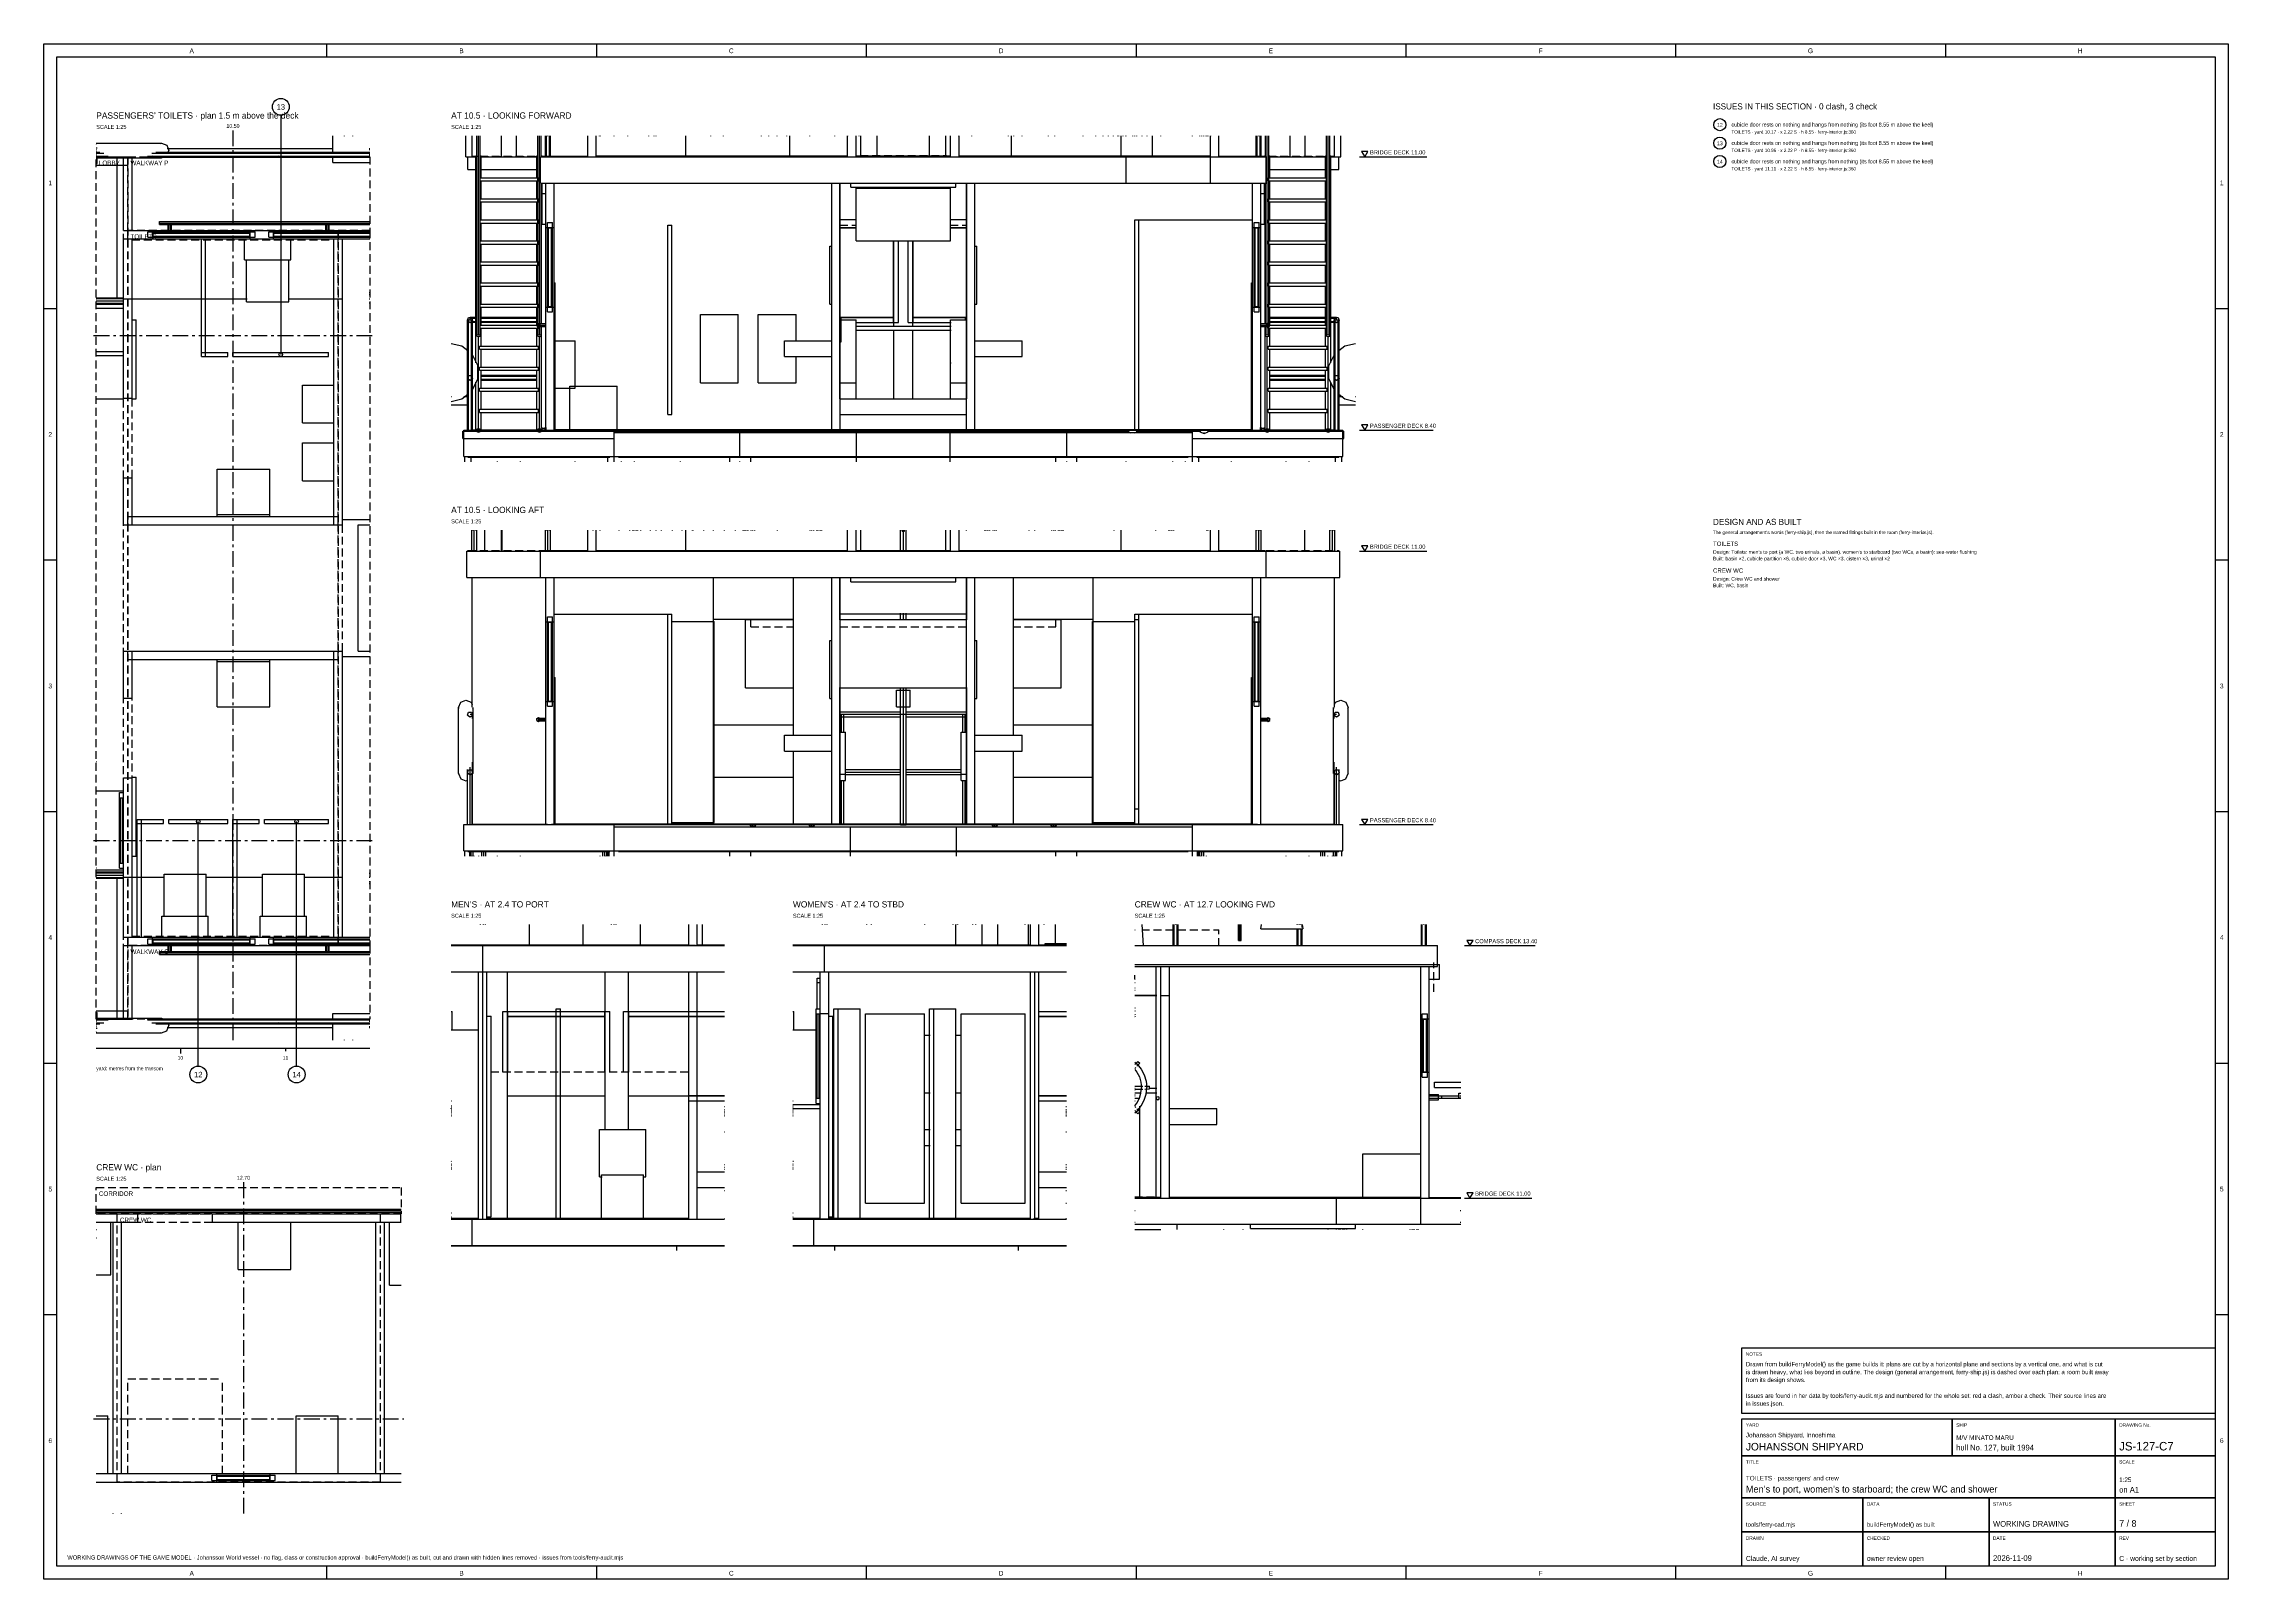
# Model space of a CAD drawing. Extents: x 5 to 836, y 5 to 589.
import ezdxf
from ezdxf.enums import TextEntityAlignment as Align

# ---------------------------------------------------------------- set-up
doc = ezdxf.new("R2010")
doc.units = 0
doc.linetypes.add('CENTER', pattern=[10, 6, -1.5, 1, -1.5])
doc.linetypes.add('DASHED', pattern=[4.5, 3, -1.5])
for name, color, linetype in [('CENTRE', 4, 'CENTER'), ('CHECK', 40, 'CONTINUOUS'), ('CHECK-TEXT', 40, 'CONTINUOUS'), ('CUT', 7, 'CONTINUOUS'), ('DETAIL', 8, 'CONTINUOUS'), ('DIM', 3, 'CONTINUOUS'), ('FRAME', 7, 'CONTINUOUS'), ('GA', 4, 'DASHED'), ('GA-TEXT', 4, 'CONTINUOUS'), ('MARKING', 4, 'DASHED'), ('MARKUP-TEXT', 1, 'CONTINUOUS'), ('OUTLINE', 7, 'CONTINUOUS'), ('TEXT', 7, 'CONTINUOUS'), ('THIN', 7, 'CONTINUOUS')]:
    doc.layers.add(name, color=color, linetype=linetype)

msp = doc.modelspace()

# ---------------------------------------------------------------- linework, layer by layer
at = {"layer": 'CENTRE'}
for p, q in [((77, 556), (77, 209)), ((77, 556), (77, 209)), ((24, 478), (130, 478)), ((24, 286), (130, 286)), ((81, 156), (81, 29)), ((24, 66), (142, 66))]:
    msp.add_line(p, q, dxfattribs=at)
at = {"layer": 'CHECK'}
for p, q in [((95.2, 561.8), (95.2, 470.8)), ((63.8, 200.2), (63.8, 293.2)), ((101.2, 200.2), (101.2, 293.2))]:
    msp.add_line(p, q, dxfattribs=at)
for centre, radius in [((95.2, 565), 3.2), ((642.6, 558.2), 2.3), ((642.6, 551.2), 2.3), ((642.6, 544.2), 2.3), ((95.2, 470.8), 0.7), ((63.8, 293.2), 0.7), ((101.2, 293.2), 0.7), ((63.8, 197), 3.2), ((101.2, 197), 3.2)]:
    msp.add_circle(centre, radius, dxfattribs=at)
at = {"layer": 'CUT'}
for p, q in [((212, 546), (212, 554)), ((215.2, 546), (215.2, 554)), ((249.2, 546), (249.2, 554)), ((310.8, 546), (310.8, 554)), ((314, 546), (314, 554)), ((350, 546), (350, 554)), ((353.2, 546), (353.2, 554)), ((414.8, 546), (414.8, 554)), ((448.8, 546), (448.8, 554)), ((452, 546), (452, 554)), ((25, 546), (38.6, 546)), ((25, 545.4), (25.4, 545.4)), ((25, 543.4), (25.4, 543.4)), ((25, 542.8), (37, 542.8)), ((25.4, 543.4), (25.4, 545.4)), ((35.4, 518), (35.4, 546)), ((37, 542.8), (37, 546)), ((38.6, 518), (38.6, 546)), ((194, 536), (194, 546)), ((194, 546), (470, 546)), ((194.4, 546.2), (212, 546.2)), ((194.4, 546.04), (194.4, 546.18)), ((194.4, 546.04), (212, 546.04)), ((215.2, 546.32), (310.8, 546.32)), ((215.2, 546.12), (310.8, 546.12)), ((314, 546.32), (350, 546.32)), ((314, 546.12), (350, 546.12)), ((353.2, 546.32), (448.8, 546.32)), ((353.2, 546.12), (448.8, 546.12)), ((452, 546.2), (469.6, 546.2)), ((452, 546.04), (469.6, 546.04)), ((469.6, 546.06), (469.6, 546.2)), ((470, 536), (470, 546)), ((194, 536), (470, 536)), ((196, 519.16), (196, 536)), ((199.2, 519.16), (199.2, 536)), ((304.8, 442), (304.8, 536)), ((308, 442), (308, 536)), ((312, 534.4), (312, 536)), ((312, 534.4), (352, 534.4)), ((352, 534.4), (352, 536)), ((356, 442), (356, 536)), ((359.2, 442), (359.2, 536)), ((464.8, 519.16), (464.8, 536)), ((468, 519.16), (468, 536)), ((35.4, 518), (46.44, 518)), ((37, 514.8), (37, 518)), ((44.6, 517.4), (46.6, 517.4)), ((44.6, 515.4), (44.6, 517.4)), ((44.6, 515.4), (46.6, 515.4)), ((46.44, 514.8), (46.44, 518)), ((46.6, 515.4), (46.6, 517.4)), ((46.6, 517), (83.4, 517)), ((46.6, 515.8), (83.4, 515.8)), ((83.4, 515.4), (83.4, 517.4)), ((83.4, 517.4), (85.4, 517.4)), ((83.4, 515.4), (85.4, 515.4)), ((83.56, 518), (92.44, 518)), ((83.56, 514.8), (83.56, 518)), ((85.4, 515.4), (85.4, 517.4)), ((90.6, 517.4), (92.6, 517.4)), ((90.6, 515.4), (90.6, 517.4)), ((90.6, 515.4), (92.6, 515.4)), ((92.44, 514.8), (92.44, 518)), ((92.6, 515.4), (92.6, 517.4)), ((92.6, 517), (129, 517)), ((92.6, 515.8), (129, 515.8)), ((196, 519.16), (199.2, 519.16)), ((196.6, 519), (196.6, 521)), ((196.6, 521), (198.6, 521)), ((196.6, 519), (198.6, 519)), ((197, 489), (197, 519)), ((198.2, 489), (198.2, 519)), ((198.6, 519), (198.6, 521)), ((464.8, 519.16), (468, 519.16)), ((465.4, 521), (467.4, 521)), ((465.4, 519), (465.4, 521)), ((465.4, 519), (467.4, 519)), ((465.8, 489), (465.8, 519)), ((467, 489), (467, 519)), ((467.4, 519), (467.4, 521)), ((35.4, 454), (35.4, 514.8)), ((35.4, 514.8), (46.44, 514.8)), ((38.6, 454), (38.6, 514.8)), ((65, 514.8), (66.6, 514.8)), ((65, 470), (65, 514.8)), ((66.6, 470), (66.6, 514.8)), ((83.56, 514.8), (92.44, 514.8)), ((115.4, 514.8), (118.6, 514.8)), ((115.4, 406), (115.4, 514.8)), ((118.6, 406), (118.6, 514.8)), ((304, 490), (304, 512)), ((304, 512), (304.8, 512)), ((359.2, 512), (360, 512)), ((360, 490), (360, 512)), ((199.2, 442), (199.2, 498)), ((199.2, 498), (199.6, 498)), ((199.6, 442), (199.6, 498)), ((464.4, 498), (464.8, 498)), ((464.4, 442), (464.4, 498)), ((464.8, 442), (464.8, 498)), ((25, 488.4), (35.4, 488.4)), ((38.6, 484), (40.2, 484)), ((40.2, 454), (40.2, 484)), ((166.25, 483.69), (166.61, 484.81)), ((166.25, 483.69), (167.2, 483)), ((166.61, 484.81), (167.79, 484.81)), ((167.2, 483), (168.15, 483.69)), ((167.79, 484.81), (168.15, 483.69)), ((192.58, 481.68), (192.58, 482.36)), ((192.61, 482.38), (193.2, 482.72)), ((193.23, 482.7), (193.82, 482.36)), ((193.82, 481.64), (193.82, 482.32)), ((196, 442), (196, 488.84)), ((196, 488.84), (199.2, 488.84)), ((196.6, 489), (198.6, 489)), ((196.6, 487), (196.6, 489)), ((196.6, 487), (198.6, 487)), ((198.6, 487), (198.6, 489)), ((304, 490), (304.8, 490)), ((359.2, 490), (360, 490)), ((464.8, 488.84), (468, 488.84)), ((465.4, 489), (467.4, 489)), ((465.4, 487), (465.4, 489)), ((465.4, 487), (467.4, 487)), ((467.4, 487), (467.4, 489)), ((468, 442), (468, 488.84)), ((470.18, 481.68), (470.18, 482.36)), ((470.21, 482.38), (470.8, 482.72)), ((470.83, 482.7), (471.42, 482.36)), ((471.42, 481.64), (471.42, 482.32)), ((495.85, 483.69), (496.21, 484.81)), ((495.85, 483.69), (496.8, 483)), ((496.21, 484.81), (497.39, 484.81)), ((496.8, 483), (497.75, 483.69)), ((497.39, 484.81), (497.75, 483.69)), ((192.58, 481.64), (193.17, 481.3)), ((193.2, 481.28), (193.79, 481.62)), ((286.8, 470), (286.8, 476)), ((286.8, 476), (304.8, 476)), ((359.2, 476), (377.2, 476)), ((377.2, 470), (377.2, 476)), ((470.18, 481.64), (470.77, 481.3)), ((470.8, 481.28), (471.39, 481.62)), ((25, 472), (35.4, 472)), ((25, 470.4), (35.4, 470.4)), ((65, 471.6), (75, 471.6)), ((65, 470), (75, 470)), ((75, 470), (75, 471.6)), ((77, 471.6), (113.4, 471.6)), ((77, 470), (77, 471.6)), ((77, 470), (113.4, 470)), ((113.4, 470), (113.4, 471.6)), ((286.8, 470), (304.8, 470)), ((359.2, 470), (377.2, 470)), ((166.25, 461.69), (166.61, 462.81)), ((166.25, 461.69), (167.2, 461)), ((166.61, 462.81), (167.79, 462.81)), ((167.2, 461), (168.15, 461.69)), ((167.79, 462.81), (168.15, 461.69)), ((495.85, 461.69), (496.21, 462.81)), ((495.85, 461.69), (496.8, 461)), ((496.21, 462.81), (497.39, 462.81)), ((496.8, 461), (497.75, 461.69)), ((497.39, 462.81), (497.75, 461.69)), ((25, 454), (35.4, 454)), ((35.4, 454.16), (38.6, 454.16)), ((38.6, 454), (40.2, 454)), ((164.8, 442), (499.2, 442)), ((164.8, 432), (164.8, 442)), ((168, 442.2), (196, 442.2)), ((168, 442), (168, 442.19)), ((199.2, 442.32), (464.8, 442.32)), ((199.2, 442.12), (464.8, 442.12)), ((222, 430), (222, 442)), ((442, 430), (442, 442)), ((468, 442.2), (496, 442.2)), ((496, 442.01), (496, 442.2)), ((499.2, 432), (499.2, 442)), ((35.4, 406), (35.4, 423.84)), ((35.4, 423.84), (38.6, 423.84)), ((38.6, 406), (38.6, 423.84)), ((164.8, 432), (499.2, 432)), ((165.2, 430), (165.2, 432)), ((166.4, 431.8), (166.4, 431.98)), ((166.4, 431.8), (220.4, 431.8)), ((167.6, 430), (167.6, 432)), ((219.6, 430), (219.6, 432)), ((220.4, 431.82), (220.4, 432)), ((223.6, 431.8), (223.6, 432)), ((223.6, 431.8), (440.4, 431.8)), ((440.4, 431.8), (440.4, 432)), ((443.6, 431.8), (443.6, 431.98)), ((443.6, 431.8), (497.6, 431.8)), ((444.4, 430), (444.4, 432)), ((496.4, 430), (496.4, 432)), ((497.6, 431.82), (497.6, 432)), ((498.8, 430), (498.8, 432)), ((37, 406), (37, 409.2)), ((37, 409.2), (117, 409.2)), ((71, 410), (91, 410)), ((71, 409.2), (71, 410)), ((91, 409.2), (91, 410)), ((117, 406), (117, 409.2)), ((35.4, 406), (118.6, 406)), ((212, 396), (212, 404)), ((215.2, 396), (215.2, 404)), ((249.2, 396), (249.2, 404)), ((310.8, 396), (310.8, 404)), ((314, 396), (314, 404)), ((350, 396), (350, 404)), ((353.2, 396), (353.2, 404)), ((414.8, 396), (414.8, 404)), ((448.8, 396), (448.8, 404)), ((452, 396), (452, 404)), ((194, 386), (194, 396)), ((194, 396), (470, 396)), ((194.4, 396.2), (212, 396.2)), ((194.4, 396.06), (194.4, 396.2)), ((194.4, 396.04), (212, 396.04)), ((215.2, 396.32), (310.8, 396.32)), ((215.2, 396.12), (310.8, 396.12)), ((314, 396.32), (350, 396.32)), ((314, 396.12), (350, 396.12)), ((353.2, 396.32), (448.8, 396.32)), ((353.2, 396.12), (448.8, 396.12)), ((452, 396.2), (469.6, 396.2)), ((452, 396.04), (469.6, 396.04)), ((469.6, 396.04), (469.6, 396.18)), ((470, 386), (470, 396)), ((194, 386), (470, 386)), ((196, 369.16), (196, 386)), ((199.2, 292), (199.2, 386)), ((304.8, 292), (304.8, 386)), ((308, 292), (308, 386)), ((312, 384.4), (312, 386)), ((312, 384.4), (352, 384.4)), ((352, 384.4), (352, 386)), ((356, 292), (356, 386)), ((359.2, 292), (359.2, 386)), ((464.8, 369.16), (464.8, 386)), ((468, 369.16), (468, 386)), ((196, 369.16), (199.2, 369.16)), ((196.6, 371), (198.6, 371)), ((196.6, 369), (196.6, 371)), ((196.6, 369), (198.6, 369)), ((197, 339), (197, 369)), ((198.2, 339), (198.2, 369)), ((198.6, 369), (198.6, 371)), ((199.2, 372), (244, 372)), ((242.4, 292), (242.4, 372)), ((244, 292), (244, 372)), ((420, 298), (420, 370)), ((420, 370), (421.6, 370)), ((421.6, 298), (421.6, 370)), ((464.8, 369.16), (468, 369.16)), ((465.4, 369), (465.4, 371)), ((465.4, 371), (467.4, 371)), ((465.4, 369), (467.4, 369)), ((465.8, 339), (465.8, 369)), ((467, 339), (467, 369)), ((467.4, 369), (467.4, 371)), ((35.4, 340.16), (35.4, 358)), ((35.4, 358), (118.6, 358)), ((37, 354.8), (37, 358)), ((38.6, 340.16), (38.6, 358)), ((115.4, 249.2), (115.4, 358)), ((117, 354.8), (117, 358)), ((118.6, 249.2), (118.6, 358)), ((304, 362), (304.8, 362)), ((304, 340), (304, 362)), ((359.2, 362), (360, 362)), ((360, 340), (360, 362)), ((37, 354.8), (117, 354.8)), ((71, 354), (71, 354.8)), ((71, 354), (91, 354)), ((91, 354), (91, 354.8)), ((199.2, 348), (199.6, 348)), ((199.6, 292), (199.6, 348)), ((464.4, 292), (464.4, 348)), ((464.4, 348), (464.8, 348)), ((464.8, 292), (464.8, 348)), ((35.4, 340.16), (38.6, 340.16)), ((166.25, 333.69), (166.61, 334.81)), ((166.25, 333.69), (167.2, 333)), ((166.61, 334.81), (167.79, 334.81)), ((167.2, 333), (168.15, 333.69)), ((167.79, 334.81), (168.15, 333.69)), ((192.58, 332.36), (193.17, 332.7)), ((193.2, 332.72), (193.79, 332.38)), ((196, 338.84), (199.2, 338.84)), ((196, 292), (196, 338.84)), ((196.6, 339), (198.6, 339)), ((196.6, 337), (196.6, 339)), ((196.6, 337), (198.6, 337)), ((198.6, 337), (198.6, 339)), ((304, 340), (304.8, 340)), ((359.2, 340), (360, 340)), ((464.8, 338.84), (468, 338.84)), ((465.4, 339), (467.4, 339)), ((465.4, 337), (465.4, 339)), ((465.4, 337), (467.4, 337)), ((467.4, 337), (467.4, 339)), ((468, 292), (468, 338.84)), ((470.18, 332.36), (470.77, 332.7)), ((470.8, 332.72), (471.39, 332.38)), ((495.85, 333.69), (496.21, 334.81)), ((495.85, 333.69), (496.8, 333)), ((496.21, 334.81), (497.39, 334.81)), ((496.8, 333), (497.75, 333.69)), ((497.39, 334.81), (497.75, 333.69)), ((192.58, 331.64), (192.58, 332.32)), ((192.61, 331.62), (193.2, 331.28)), ((193.23, 331.3), (193.82, 331.64)), ((193.82, 331.68), (193.82, 332.36)), ((286.8, 326), (304.8, 326)), ((286.8, 320), (286.8, 326)), ((359.2, 326), (377.2, 326)), ((377.2, 320), (377.2, 326)), ((470.18, 331.64), (470.18, 332.32)), ((470.21, 331.62), (470.8, 331.28)), ((470.83, 331.3), (471.42, 331.64)), ((471.42, 331.68), (471.42, 332.36)), ((286.8, 320), (304.8, 320)), ((359.2, 320), (377.2, 320)), ((35.4, 249.2), (35.4, 309.84)), ((35.4, 309.84), (38.6, 309.84)), ((38.6, 249.2), (38.6, 310)), ((38.6, 310), (40.2, 310)), ((40.2, 280), (40.2, 310)), ((166.25, 311.69), (166.61, 312.81)), ((166.25, 311.69), (167.2, 311)), ((166.61, 312.81), (167.79, 312.81)), ((167.2, 311), (168.15, 311.69)), ((167.79, 312.81), (168.15, 311.69)), ((495.85, 311.69), (496.21, 312.81)), ((495.85, 311.69), (496.8, 311)), ((496.21, 312.81), (497.39, 312.81)), ((496.8, 311), (497.75, 311.69)), ((497.39, 312.81), (497.75, 311.69)), ((33.8, 302.2), (33.8, 304.2)), ((33.8, 304.2), (35.4, 304.2)), ((33.8, 302.2), (35.4, 302.2)), ((34.2, 277.4), (34.2, 302.2)), ((35, 277.4), (35, 302.2)), ((40.6, 294), (50.6, 294)), ((40.6, 249.2), (40.6, 294)), ((40.6, 292.4), (50.6, 292.4)), ((42.2, 249.2), (42.2, 294)), ((50.6, 292.4), (50.6, 294)), ((52.6, 294), (75, 294)), ((52.6, 292.4), (52.6, 294)), ((52.6, 292.4), (75, 292.4)), ((75, 292.4), (75, 294)), ((77, 249.2), (77, 294)), ((77, 294), (87, 294)), ((77, 292.4), (87, 292.4)), ((78.6, 249.2), (78.6, 294)), ((87, 292.4), (87, 294)), ((89, 294), (113.4, 294)), ((89, 292.4), (89, 294)), ((89, 292.4), (113.4, 292.4)), ((113.4, 292.4), (113.4, 294)), ((164.8, 292), (499.2, 292)), ((164.8, 282), (164.8, 292)), ((168, 292.2), (196, 292.2)), ((168, 292.01), (168, 292.2)), ((199.2, 292.32), (464.8, 292.32)), ((199.2, 292.12), (464.8, 292.12)), ((222, 280), (222, 292)), ((420, 298), (421.6, 298)), ((442, 280), (442, 292)), ((468, 292.2), (496, 292.2)), ((496, 292), (496, 292.19)), ((499.2, 282), (499.2, 292)), ((33.8, 277.4), (35.4, 277.4)), ((33.8, 275.4), (33.8, 277.4)), ((33.8, 275.4), (35.4, 275.4)), ((38.6, 280), (40.2, 280)), ((164.8, 282), (499.2, 282)), ((165.2, 280), (165.2, 282)), ((166.4, 281.82), (166.4, 282)), ((166.4, 281.8), (220.4, 281.8)), ((167.6, 280), (167.6, 282)), ((219.6, 280), (219.6, 282)), ((220.4, 281.8), (220.4, 281.98)), ((223.6, 281.8), (223.6, 282)), ((223.6, 281.8), (440.4, 281.8)), ((440.4, 281.8), (440.4, 282)), ((443.6, 281.82), (443.6, 282)), ((443.6, 281.8), (497.6, 281.8)), ((444.4, 280), (444.4, 282)), ((496.4, 280), (496.4, 282)), ((497.6, 281.8), (497.6, 281.98)), ((498.8, 280), (498.8, 282)), ((232, 246), (232, 254)), ((250.4, 246), (250.4, 254)), ((253.6, 246), (253.6, 254)), ((255.6, 246), (255.6, 254)), ((352, 246), (352, 254)), ((362, 246), (362, 254)), ((368, 246), (368, 254)), ((380.4, 246), (380.4, 254)), ((383.6, 246), (383.6, 254)), ((35.4, 249.2), (46.44, 249.2)), ((35.4, 218), (35.4, 246)), ((35.4, 246), (46.44, 246)), ((37, 246), (37, 249.2)), ((38.6, 218), (38.6, 246)), ((44.6, 246.6), (44.6, 248.6)), ((44.6, 248.6), (46.6, 248.6)), ((44.6, 246.6), (46.6, 246.6)), ((46.44, 246), (46.44, 249.2)), ((46.6, 246.6), (46.6, 248.6)), ((46.6, 248.2), (83.4, 248.2)), ((46.6, 247), (83.4, 247)), ((77, 249.2), (78.6, 249.2)), ((83.4, 246.6), (83.4, 248.6)), ((83.4, 248.6), (85.4, 248.6)), ((83.4, 246.6), (85.4, 246.6)), ((83.56, 246), (83.56, 249.2)), ((83.56, 249.2), (92.44, 249.2)), ((83.56, 246), (92.44, 246)), ((85.4, 246.6), (85.4, 248.6)), ((90.6, 246.6), (90.6, 248.6)), ((90.6, 248.6), (92.6, 248.6)), ((90.6, 246.6), (92.6, 246.6)), ((92.44, 246), (92.44, 249.2)), ((92.6, 246.6), (92.6, 248.6)), ((92.6, 248.2), (129, 248.2)), ((92.6, 247), (129, 247)), ((115.4, 249.2), (118.6, 249.2)), ((160, 246.32), (250.4, 246.32)), ((160, 246.12), (250.4, 246.12)), ((160, 246), (264, 246)), ((172, 236), (172, 246)), ((253.6, 246.32), (264, 246.32)), ((253.6, 246.12), (264, 246.12)), ((290, 246.32), (380.4, 246.32)), ((290, 246.12), (380.4, 246.12)), ((290, 246), (394, 246)), ((302, 236), (302, 246)), ((383.6, 246.32), (394, 246.32)), ((383.6, 246.12), (394, 246.12)), ((386, 246.8), (394, 246.8)), ((386, 246.36), (386, 246.8)), ((386, 246.36), (394, 246.36)), ((420, 246), (535.2, 246)), ((535.2, 238), (535.2, 246)), ((160, 236), (264, 236)), ((170.4, 142), (170.4, 236)), ((173.6, 142), (173.6, 236)), ((250.4, 142), (250.4, 236)), ((253.6, 142), (253.6, 236)), ((290, 236), (394, 236)), ((300.4, 142), (300.4, 236)), ((303.6, 142), (303.6, 236)), ((380.4, 142), (380.4, 236)), ((383.6, 142), (383.6, 236)), ((420, 238), (535.2, 238)), ((430, 150), (430, 238)), ((433.2, 150), (433.2, 238)), ((528.8, 218.16), (528.8, 238)), ((532, 218.16), (532, 238)), ((299.2, 222), (299.2, 232)), ((299.2, 232), (300.4, 232)), ((25, 221.2), (37, 221.2)), ((25, 220.6), (25.4, 220.6)), ((25, 218.6), (25.4, 218.6)), ((25, 218), (38.6, 218)), ((25.4, 218.6), (25.4, 220.6)), ((37, 218), (37, 221.2)), ((173.6, 219.2), (175.2, 219.2)), ((175.2, 142.8), (175.2, 219.2)), ((200, 222), (201.6, 222)), ((200, 142), (200, 222)), ((201.6, 142), (201.6, 222)), ((298.8, 222), (300.4, 222)), ((298.8, 220), (298.8, 222)), ((298.8, 220), (300.4, 220)), ((299.2, 188), (299.2, 220)), ((300, 188), (300, 220)), ((303.6, 219.2), (305.2, 219.2)), ((305.2, 142.8), (305.2, 219.2)), ((305.6, 222), (307.2, 222)), ((305.6, 142), (305.6, 222)), ((307.2, 142), (307.2, 222)), ((342, 222), (343.6, 222)), ((342, 142), (342, 222)), ((343.6, 142), (343.6, 222)), ((528.8, 218.16), (532, 218.16)), ((529.4, 218), (529.4, 220)), ((529.4, 220), (531.4, 220)), ((529.4, 218), (531.4, 218)), ((529.8, 198), (529.8, 218)), ((531, 198), (531, 218)), ((531.4, 218), (531.4, 220)), ((160.01, 214), (170.4, 214)), ((528.8, 150), (528.8, 197.84)), ((528.8, 197.84), (532, 197.84)), ((529.4, 198), (531.4, 198)), ((529.4, 196), (529.4, 198)), ((529.4, 196), (531.4, 196)), ((531.4, 196), (531.4, 198)), ((532, 150), (532, 197.84)), ((290, 185.6), (300.4, 185.6)), ((290, 184), (300.4, 184)), ((298.8, 188), (300.4, 188)), ((298.8, 186), (298.8, 188)), ((298.8, 186), (300.4, 186)), ((428.25, 188.32), (428.8, 188.64)), ((428.25, 187.68), (428.25, 188.32)), ((428.25, 187.68), (428.8, 187.36)), ((428.8, 188.64), (429.35, 188.32)), ((428.8, 187.36), (429.35, 187.68)), ((429.35, 187.68), (429.35, 188.32)), ((433.2, 184), (451.2, 184)), ((451.2, 178), (451.2, 184)), ((433.2, 178), (451.2, 178)), ((253.6, 160), (264, 160)), ((383.6, 160), (394, 160)), ((253.6, 154), (264, 154)), ((383.6, 154), (394, 154)), ((420, 150.32), (430, 150.32)), ((420, 150.12), (430, 150.12)), ((420, 150), (544, 150)), ((433.2, 150.32), (528.8, 150.32)), ((433.2, 150.12), (528.8, 150.12)), ((532, 150.2), (544, 150.2)), ((532, 150.04), (543.97, 150.04)), ((25, 144), (40.84, 144)), ((40.84, 140.8), (40.84, 144)), ((69.16, 144), (140.84, 144)), ((69.16, 140.8), (69.16, 144)), ((140.84, 140.8), (140.84, 144)), ((160, 142.32), (170.4, 142.32)), ((160, 142.12), (170.4, 142.12)), ((160, 142), (264, 142)), ((173.6, 142.8), (175.2, 142.8)), ((173.6, 142.32), (250.4, 142.32)), ((173.6, 142.12), (250.4, 142.12)), ((290, 142.32), (300.4, 142.32)), ((290, 142.12), (300.4, 142.12)), ((290, 142), (394, 142)), ((303.6, 142.8), (305.2, 142.8)), ((303.6, 142.32), (380.4, 142.32)), ((303.6, 142.12), (380.4, 142.12)), ((25, 140.8), (40.84, 140.8)), ((30.6, 120.8), (30.6, 140.8)), ((31.4, 45.2), (31.4, 140.8)), ((34.6, 45.2), (34.6, 140.8)), ((69.16, 140.8), (141, 140.8)), ((131.4, 45.2), (131.4, 140.8)), ((134.6, 45.2), (134.6, 140.8)), ((136.6, 116.8), (136.6, 140.8)), ((420, 140), (544, 140)), ((160, 132), (264, 132)), ((160, 131.8), (264, 131.8)), ((290, 132), (394, 132)), ((290, 131.8), (394, 131.8)), ((25, 120.8), (30.6, 120.8)), ((136.6, 116.8), (141, 116.8)), ((25, 45.2), (70.84, 45.2)), ((25, 42), (70.84, 42)), ((69, 44.6), (71, 44.6)), ((69, 42.6), (69, 44.6)), ((69, 42.6), (71, 42.6)), ((70.84, 42), (70.84, 45.2)), ((71, 42.6), (71, 44.6)), ((71, 44.2), (91, 44.2)), ((71, 43), (91, 43)), ((91, 42.6), (91, 44.6)), ((91, 44.6), (93, 44.6)), ((91, 42.6), (93, 42.6)), ((91.16, 45.2), (141, 45.2)), ((91.16, 42), (91.16, 45.2)), ((91.16, 42), (141, 42)), ((93, 42.6), (93, 44.6))]:
    msp.add_line(p, q, dxfattribs=at)
at = {"layer": 'DETAIL'}
for p, q in [((25, 549.42), (25.28, 549.42)), ((25, 548.8), (25.14, 548.8)), ((52.03, 549.2), (115.15, 549.2)), ((115, 547.71), (115, 554)), ((119.4, 553.86), (119.4, 554)), ((122.6, 553.86), (122.6, 554)), ((128.86, 549.2), (129, 549.2)), ((128.86, 548.8), (129, 548.8)), ((165.6, 546), (165.6, 554)), ((168, 546), (168, 554)), ((169.71, 477.76), (169.71, 554)), ((170.4, 478.47), (170.4, 554)), ((171.09, 477.76), (171.09, 554)), ((179.2, 546), (179.2, 554)), ((184.8, 546), (184.8, 554)), ((192.91, 477.76), (192.91, 554)), ((193.6, 482.53), (193.6, 554)), ((194.29, 545.89), (194.29, 554)), ((195.85, 546), (195.85, 554)), ((196.21, 546), (196.21, 554)), ((196.8, 553.86), (196.8, 554)), ((197.39, 546), (197.39, 554)), ((197.75, 546), (197.75, 554)), ((212, 546), (212, 554)), ((215.2, 546), (215.2, 554)), ((216.44, 553.86), (216.44, 554)), ((216.8, 553.86), (216.8, 554)), ((222, 553.86), (222, 554)), ((227.2, 553.86), (227.2, 554)), ((235.2, 553.86), (235.2, 554)), ((237.2, 553.86), (237.2, 554)), ((238, 553.86), (238, 554)), ((249.2, 546), (249.2, 554)), ((258.76, 553.86), (258.76, 554)), ((263.64, 553.86), (263.64, 554)), ((278, 553.86), (278, 554)), ((280.8, 553.86), (280.8, 554)), ((284, 553.86), (284, 554)), ((288.8, 546), (288.8, 554)), ((305.96, 553.86), (305.96, 554)), ((310.8, 546), (310.8, 554)), ((310.84, 553.86), (310.84, 554)), ((314, 546), (314, 554)), ((315.2, 553.86), (315.2, 554)), ((315.84, 546), (315.84, 554)), ((322, 546.28), (322, 554)), ((342, 546.28), (342, 554)), ((348.16, 546), (348.16, 554)), ((350, 546), (350, 554)), ((353.16, 553.86), (353.16, 554)), ((353.2, 546), (353.2, 554)), ((358.04, 553.86), (358.04, 554)), ((372, 553.86), (372, 554)), ((373.2, 546), (373.2, 554)), ((377.2, 553.86), (377.2, 554)), ((387.2, 553.86), (387.2, 554)), ((389.6, 553.86), (389.6, 554)), ((400.36, 553.86), (400.36, 554)), ((405.24, 553.86), (405.24, 554)), ((410, 553.86), (410, 554)), ((412, 553.86), (412, 554)), ((413.6, 553.86), (413.6, 554)), ((413.93, 553.86), (413.93, 554)), ((414.8, 546), (414.8, 554)), ((415.67, 553.86), (415.67, 554)), ((416.64, 553.86), (416.64, 554)), ((416.8, 553.86), (416.8, 554)), ((419.24, 553.86), (419.24, 554)), ((420, 553.86), (420, 554)), ((420.76, 553.86), (420.76, 554)), ((422.8, 553.86), (422.8, 554)), ((424.8, 553.86), (424.8, 554)), ((426.8, 546), (426.8, 554)), ((430, 553.86), (430, 554)), ((442, 553.86), (442, 554)), ((444.84, 553.86), (444.84, 554)), ((445.6, 553.86), (445.6, 554)), ((446.36, 553.86), (446.36, 554)), ((447.2, 553.86), (447.2, 554)), ((447.56, 553.86), (447.56, 554)), ((448, 553.86), (448, 554)), ((448.8, 536), (448.8, 554)), ((448.96, 553.86), (448.96, 554)), ((452, 546), (452, 554)), ((466.25, 546), (466.25, 554)), ((466.61, 546), (466.61, 554)), ((467.2, 553.86), (467.2, 554)), ((467.79, 546), (467.79, 554)), ((468.15, 546), (468.15, 554)), ((469.71, 545.89), (469.71, 554)), ((470.4, 482.53), (470.4, 554)), ((471.09, 477.76), (471.09, 554)), ((479.2, 546), (479.2, 554)), ((484.8, 546), (484.8, 554)), ((492.91, 477.76), (492.91, 554)), ((493.6, 478.47), (493.6, 554)), ((494.29, 477.76), (494.29, 554)), ((496, 546), (496, 554)), ((498.4, 546), (498.4, 554)), ((25, 548.18), (25.14, 548.18)), ((25, 547.75), (26.4, 547.75)), ((25, 547.39), (27.94, 547.39)), ((25, 546.8), (25.14, 546.8)), ((25, 546.4), (25.14, 546.4)), ((25, 546.21), (29.48, 546.21)), ((25, 546), (25.64, 546)), ((25, 545.85), (29.76, 545.85)), ((25, 545.4), (25.4, 545.4)), ((25, 543.4), (25.4, 543.4)), ((25, 542.8), (37, 542.8)), ((25.4, 543.4), (25.4, 545.4)), ((33, 492.28), (33, 545.7)), ((35.4, 518), (35.4, 545.72)), ((37, 542.8), (37, 545.72)), ((38.6, 518), (38.6, 545.72)), ((44.32, 545.85), (129, 545.85)), ((44.46, 546.21), (129, 546.21)), ((45.16, 546.17), (46.15, 545.85)), ((46.14, 547.39), (129, 547.39)), ((46.15, 545.85), (46.54, 546.38)), ((47.68, 547.75), (129, 547.75)), ((93.14, 547.39), (94.26, 547.75)), ((93.14, 547.26), (93.14, 547.39)), ((93.14, 546.21), (93.14, 546.34)), ((93.14, 546.21), (94.26, 545.85)), ((94.26, 547.75), (94.64, 547.22)), ((94.26, 545.85), (94.64, 546.38)), ((115, 543.88), (115, 545.91)), ((128.86, 546.8), (129, 546.8)), ((128.86, 546.4), (129, 546.4)), ((165.6, 546), (169.9, 546)), ((166.4, 541.2), (166.4, 546)), ((166.4, 541.2), (169.48, 541.2)), ((169.36, 546.35), (169.88, 546.53)), ((169.36, 467.69), (169.36, 546.35)), ((169.36, 545.65), (169.49, 545.6)), ((170.88, 546), (193.13, 546)), ((170.92, 546.53), (171.44, 546.35)), ((171.3, 541.2), (192.71, 541.2)), ((171.31, 545.6), (171.44, 545.65)), ((171.44, 537.81), (171.44, 546.35)), ((192.56, 546.35), (193.08, 546.53)), ((192.56, 545.65), (192.69, 545.6)), ((192.58, 537.81), (192.58, 546.35)), ((194, 536), (194, 546)), ((194, 546), (470, 546)), ((194.12, 546.53), (194.64, 546.35)), ((194.64, 545.88), (194.64, 546.35)), ((196.8, 546), (196.8, 546.14)), ((227.2, 546), (227.2, 546.14)), ((235.2, 546), (235.2, 546.14)), ((237.2, 546), (237.2, 546.14)), ((238, 546), (238, 546.14)), ((278, 546), (278, 546.14)), ((280.8, 546), (280.8, 546.14)), ((377.2, 546), (377.2, 546.14)), ((387.2, 546), (387.2, 546.14)), ((413.6, 546), (413.6, 546.14)), ((416.8, 535.86), (416.8, 546.14)), ((422.8, 546), (422.8, 546.14)), ((424.8, 546), (424.8, 546.14)), ((430, 546), (430, 546.14)), ((448, 546), (448, 546.14)), ((467.2, 546), (467.2, 546.14)), ((469.36, 546.35), (469.88, 546.53)), ((469.36, 545.88), (469.36, 546.35)), ((470, 536), (470, 546)), ((470.89, 546), (493.13, 546)), ((470.92, 546.53), (471.44, 546.35)), ((471.31, 545.6), (471.44, 545.65)), ((471.31, 541.2), (492.71, 541.2)), ((471.42, 537.81), (471.42, 546.35)), ((492.56, 546.35), (493.08, 546.53)), ((492.56, 537.81), (492.56, 546.35)), ((492.56, 545.65), (492.69, 545.6)), ((494.1, 546), (498.4, 546)), ((494.12, 546.53), (494.64, 546.35)), ((494.51, 545.6), (494.64, 545.65)), ((494.52, 541.2), (497.6, 541.2)), ((494.64, 467.69), (494.64, 546.35)), ((497.6, 541.2), (497.6, 546)), ((170.94, 538), (193.2, 538)), ((170.94, 536.8), (193.2, 536.8)), ((171.44, 529.83), (171.44, 536.98)), ((192.58, 529.83), (192.58, 536.98)), ((193.2, 536.8), (193.2, 538)), ((194, 536), (470, 536)), ((194.29, 482.43), (194.29, 536.11)), ((194.44, 532), (196.12, 532)), ((194.64, 520.31), (194.64, 536.14)), ((196, 442), (196, 536)), ((199.2, 442), (199.2, 536)), ((240, 535.87), (240, 536)), ((280, 535.87), (280, 536)), ((304.8, 535.86), (304.8, 536)), ((307.84, 453.89), (307.84, 536)), ((308, 442), (308, 536)), ((312, 534.4), (312, 536)), ((312, 534.4), (352, 534.4)), ((314, 514), (314, 534)), ((314, 534), (350, 534)), ((350, 514), (350, 534)), ((352, 534.4), (352, 536)), ((356, 442), (356, 536)), ((356.16, 453.89), (356.16, 536)), ((359.2, 535.86), (359.2, 536)), ((384, 535.87), (384, 536)), ((413.6, 535.86), (413.6, 536)), ((418.24, 535.86), (418.24, 536)), ((424, 535.87), (424, 536)), ((424.8, 535.87), (424.8, 536)), ((440.8, 535.87), (440.8, 536)), ((447.36, 535.86), (447.36, 536)), ((464.8, 442), (464.8, 536)), ((467.88, 532), (469.56, 532)), ((468, 442), (468, 536)), ((469.36, 520.31), (469.36, 536.14)), ((469.71, 482.43), (469.71, 536.11)), ((470.8, 538), (493.06, 538)), ((470.8, 536.8), (470.8, 538)), ((470.8, 536.8), (493.06, 536.8)), ((471.42, 529.83), (471.42, 536.98)), ((492.56, 529.83), (492.56, 536.98)), ((170.94, 530), (193.2, 530)), ((170.94, 528.8), (193.2, 528.8)), ((171.44, 521.85), (171.44, 529)), ((192.58, 521.85), (192.58, 529)), ((193.2, 528.8), (193.2, 530)), ((470.8, 530), (493.06, 530)), ((470.8, 528.8), (470.8, 530)), ((470.8, 528.8), (493.06, 528.8)), ((471.42, 521.85), (471.42, 529)), ((492.56, 521.85), (492.56, 529)), ((35.4, 518), (129, 518)), ((37, 514.8), (37, 518)), ((44.6, 517.4), (83.4, 517.4)), ((44.6, 515.4), (44.6, 517.4)), ((44.6, 515.4), (83.4, 515.4)), ((46.44, 514.8), (46.44, 518)), ((46.6, 515.4), (46.6, 517.4)), ((46.6, 517), (83.4, 517)), ((46.6, 515.8), (83.4, 515.8)), ((49, 520.18), (49, 521.42)), ((49, 521.42), (129, 521.42)), ((49, 520.8), (129, 520.8)), ((49, 520.18), (129, 520.18)), ((52.36, 518), (52.36, 520.8)), ((52.68, 518), (52.68, 520.8)), ((53.32, 518), (53.32, 520.8)), ((53.64, 518), (53.64, 520.8)), ((83.4, 515.4), (83.4, 517.4)), ((83.53, 517.4), (85.4, 517.4)), ((83.53, 515.4), (85.4, 515.4)), ((83.56, 514.8), (83.56, 518)), ((85.4, 515.4), (85.4, 517.4)), ((90.6, 517.4), (129, 517.4)), ((90.6, 515.4), (90.6, 517.4)), ((90.6, 515.4), (129, 515.4)), ((92.44, 514.8), (92.44, 518)), ((92.6, 515.4), (92.6, 517.4)), ((92.6, 517), (129, 517)), ((92.6, 515.8), (129, 515.8)), ((112.36, 518), (112.36, 520.8)), ((112.68, 518), (112.68, 520.8)), ((113.32, 518), (113.32, 520.8)), ((113.64, 518), (113.64, 520.8)), ((170.94, 522), (193.2, 522)), ((170.94, 520.8), (193.2, 520.8)), ((171.44, 513.87), (171.44, 520.88)), ((192.58, 513.87), (192.58, 520.88)), ((193.2, 520.8), (193.2, 522)), ((194.4, 482.51), (194.4, 520.4)), ((194.4, 520.4), (196, 520.4)), ((196, 522.16), (196.14, 522.16)), ((196, 519.16), (199.2, 519.16)), ((196.6, 487), (196.6, 521)), ((196.6, 521), (198.6, 521)), ((196.6, 519), (198.6, 519)), ((197, 489), (197, 519)), ((198.2, 489), (198.2, 519)), ((198.6, 487), (198.6, 521)), ((242.4, 448), (242.4, 520)), ((242.4, 520), (244, 520)), ((244, 448), (244, 520)), ((307.8, 519.16), (314.09, 519.16)), ((307.8, 519), (314.09, 519)), ((307.84, 522.16), (314.12, 522.16)), ((349.88, 522.16), (356.16, 522.16)), ((349.91, 519.16), (356.2, 519.16)), ((349.91, 519), (356.2, 519)), ((420, 442), (420, 522)), ((420, 522), (464.8, 522)), ((420, 520), (420.13, 520)), ((421.6, 442), (421.6, 522)), ((464.8, 519.16), (468, 519.16)), ((465.4, 521), (467.4, 521)), ((465.4, 487), (465.4, 521)), ((465.4, 519), (467.4, 519)), ((465.8, 489), (465.8, 519)), ((467, 489), (467, 519)), ((467.4, 487), (467.4, 521)), ((467.86, 522.16), (468, 522.16)), ((468, 520.4), (469.6, 520.4)), ((469.6, 482.51), (469.6, 520.4)), ((470.8, 522), (493.06, 522)), ((470.8, 520.8), (470.8, 522)), ((470.8, 520.8), (493.06, 520.8)), ((471.42, 513.87), (471.42, 520.88)), ((492.56, 513.87), (492.56, 520.88)), ((35.4, 454), (35.4, 514.8)), ((35.4, 514.8), (129, 514.8)), ((38.6, 454), (38.6, 514.8)), ((65, 470), (65, 514.52)), ((66.6, 470), (66.6, 514.52)), ((81.4, 506.8), (81.4, 514.52)), ((82.2, 490.8), (82.2, 506.99)), ((98.2, 490.8), (98.2, 506.99)), ((99, 506.8), (99, 514.52)), ((115.4, 406), (115.4, 514.8)), ((118.6, 406), (118.6, 514.8)), ((170.94, 514), (193.2, 514)), ((170.94, 512.8), (193.2, 512.8)), ((171.44, 505.89), (171.44, 512.9)), ((192.58, 505.89), (192.58, 512.9)), ((193.2, 512.8), (193.2, 514)), ((304, 490), (304, 512)), ((304, 512), (304.8, 512)), ((304.8, 490), (304.8, 512)), ((314, 514), (350, 514)), ((328.2, 483), (328.2, 514.15)), ((328.36, 481.45), (328.36, 514.18)), ((330.2, 483), (330.2, 514.15)), ((333.8, 483), (333.8, 514.15)), ((335.64, 481.45), (335.64, 514.18)), ((335.8, 483), (335.8, 514.15)), ((359.2, 512), (360, 512)), ((359.2, 490), (359.2, 512)), ((360, 490), (360, 512)), ((470.8, 514), (493.06, 514)), ((470.8, 512.8), (470.8, 514)), ((470.8, 512.8), (493.06, 512.8)), ((471.42, 505.89), (471.42, 512.9)), ((492.56, 505.89), (492.56, 512.9)), ((81.4, 506.8), (99, 506.8)), ((170.94, 506), (193.2, 506)), ((170.94, 504.8), (193.2, 504.8)), ((171.44, 497.92), (171.44, 504.92)), ((192.58, 497.92), (192.58, 504.92)), ((193.2, 504.8), (193.2, 506)), ((470.8, 506), (493.06, 506)), ((470.8, 504.8), (470.8, 506)), ((470.8, 504.8), (493.06, 504.8)), ((471.42, 497.92), (471.42, 504.92)), ((492.56, 497.92), (492.56, 504.92)), ((25, 494.4), (25.14, 494.4)), ((25, 492.4), (35.4, 492.4)), ((25, 492.07), (35.4, 492.07)), ((25, 492), (25.14, 492)), ((25, 491.2), (35.4, 491.2)), ((25, 490.33), (35.4, 490.33)), ((35.22, 492), (82.4, 492)), ((82.2, 490.8), (98.2, 490.8)), ((98.07, 492), (118.78, 492)), ((128.86, 494.4), (129, 494.4)), ((128.86, 492), (129, 492)), ((170.94, 498), (193.2, 498)), ((170.94, 496.8), (193.2, 496.8)), ((171.44, 489.8), (171.44, 496.94)), ((192.58, 489.8), (192.58, 496.94)), ((193.2, 496.8), (193.2, 498)), ((470.8, 498), (493.06, 498)), ((470.8, 496.8), (470.8, 498)), ((470.8, 496.8), (493.06, 496.8)), ((471.42, 489.8), (471.42, 496.94)), ((492.56, 489.8), (492.56, 496.94)), ((25, 490), (35.4, 490)), ((25, 488.4), (35.4, 488.4)), ((38.6, 484), (40.2, 484)), ((40.2, 454), (40.2, 484)), ((166.25, 483.69), (166.61, 484.81)), ((166.25, 484), (168.15, 484)), ((166.25, 442), (166.25, 484)), ((166.25, 483.69), (166.35, 483.61)), ((166.61, 484.81), (167.79, 484.81)), ((166.61, 442), (166.61, 484)), ((167.2, 483.8), (167.2, 484.95)), ((167.2, 484.95), (169.58, 484.95)), ((167.2, 484.59), (169.58, 484.59)), ((167.79, 484.81), (167.91, 484.44)), ((167.79, 442), (167.79, 484)), ((168.04, 483.41), (169.58, 483.41)), ((168.04, 483.05), (169.58, 483.05)), ((168.15, 442), (168.15, 484)), ((170.94, 490), (193.2, 490)), ((170.94, 488.8), (193.2, 488.8)), ((170.94, 482), (196, 482)), ((171.26, 484.95), (192.68, 484.95)), ((171.26, 484.59), (192.68, 484.59)), ((171.26, 483.41), (192.68, 483.41)), ((171.26, 483.05), (192.68, 483.05)), ((171.44, 481.82), (171.44, 488.97)), ((192.58, 481.82), (192.58, 488.97)), ((192.58, 482.36), (192.78, 482.48)), ((193.2, 488.8), (193.2, 490)), ((193.2, 480.8), (193.2, 482.55)), ((193.2, 482.55), (196, 482.55)), ((196, 488.84), (199.2, 488.84)), ((196.6, 489), (198.6, 489)), ((196.6, 487), (198.6, 487)), ((254.8, 486), (269.2, 486)), ((254.8, 460), (254.8, 486)), ((269.2, 460), (269.2, 486)), ((276.8, 460), (276.8, 486)), ((276.8, 486), (291.2, 486)), ((291.2, 475.94), (291.2, 486)), ((304, 490), (304.8, 490)), ((307.8, 485), (328.2, 485)), ((307.8, 484.84), (328.36, 484.84)), ((307.84, 484), (314, 484)), ((307.93, 484.81), (308.35, 484.81)), ((308.35, 475.6), (308.35, 484.8)), ((313.81, 483), (330.2, 483)), ((314, 453.86), (314, 484)), ((333.8, 483), (350.19, 483)), ((335.64, 484.84), (356.2, 484.84)), ((335.8, 485), (356.2, 485)), ((350, 484), (356.16, 484)), ((350, 453.86), (350, 484)), ((355.65, 484.81), (356.07, 484.81)), ((355.65, 483.82), (355.65, 484.8)), ((359.2, 490), (360, 490)), ((464.8, 488.84), (468, 488.84)), ((465.4, 489), (467.4, 489)), ((465.4, 487), (467.4, 487)), ((468, 482.55), (470.8, 482.55)), ((468, 482), (493.06, 482)), ((470.8, 490), (493.06, 490)), ((470.8, 488.8), (470.8, 490)), ((470.8, 488.8), (493.06, 488.8)), ((470.8, 480.8), (470.8, 482.55)), ((471.22, 482.48), (471.42, 482.36)), ((471.32, 484.95), (492.74, 484.95)), ((471.32, 484.59), (492.74, 484.59)), ((471.32, 483.41), (492.74, 483.41)), ((471.32, 483.05), (492.74, 483.05)), ((471.42, 481.82), (471.42, 488.97)), ((492.56, 481.82), (492.56, 488.97)), ((494.42, 484.95), (496.8, 484.95)), ((494.42, 484.59), (496.8, 484.59)), ((494.42, 483.41), (495.96, 483.41)), ((494.42, 483.05), (495.96, 483.05)), ((495.85, 484), (497.75, 484)), ((495.85, 442), (495.85, 484)), ((496.09, 484.44), (496.21, 484.81)), ((496.21, 484.81), (497.39, 484.81)), ((496.21, 442), (496.21, 484)), ((496.8, 483.8), (496.8, 484.95)), ((497.39, 484.81), (497.75, 483.69)), ((497.39, 442), (497.39, 484)), ((497.65, 483.61), (497.75, 483.69)), ((497.75, 442), (497.75, 484)), ((160, 475.02), (164.06, 474.09)), ((164.06, 474.09), (166.33, 472.28)), ((169.71, 478.24), (170.4, 478.47)), ((169.71, 477.76), (170.4, 477.53)), ((170.4, 478.47), (171.09, 478.24)), ((170.4, 442.71), (170.4, 477.95)), ((170.4, 477.53), (171.09, 477.76)), ((170.8, 472.8), (170.8, 474)), ((170.8, 474), (193.2, 474)), ((170.94, 480.8), (193.2, 480.8)), ((171.44, 473.84), (171.44, 480.99)), ((192.58, 473.84), (192.58, 480.99)), ((192.91, 478.24), (193.6, 478.47)), ((192.91, 477.76), (193.6, 477.53)), ((193.2, 481.45), (196, 481.45)), ((193.2, 472.8), (193.2, 474)), ((193.6, 478.47), (193.6, 481.55)), ((193.6, 478.47), (194.29, 478.24)), ((193.6, 442.71), (193.6, 477.95)), ((193.6, 477.53), (194.29, 477.76)), ((194.29, 477.76), (194.29, 481.59)), ((194.4, 442.8), (194.4, 481.53)), ((199.2, 476), (207.2, 476)), ((207.2, 458), (207.2, 476)), ((286.8, 470), (286.8, 476)), ((286.8, 476), (304.8, 476)), ((304.8, 470), (304.8, 476)), ((307.93, 475.6), (308.35, 475.6)), ((313.81, 481.6), (350.19, 481.6)), ((313.81, 480), (350.19, 480)), ((328.36, 453.86), (328.36, 480.19)), ((335.64, 453.86), (335.64, 480.19)), ((359.2, 476), (377.2, 476)), ((359.2, 470), (359.2, 476)), ((377.2, 470), (377.2, 476)), ((468, 481.45), (470.8, 481.45)), ((469.6, 442.8), (469.6, 481.53)), ((469.71, 477.76), (469.71, 481.59)), ((469.71, 478.24), (470.4, 478.47)), ((469.71, 477.76), (470.4, 477.53)), ((470.4, 478.47), (470.4, 481.55)), ((470.4, 478.47), (471.09, 478.24)), ((470.4, 442.71), (470.4, 477.95)), ((470.4, 477.53), (471.09, 477.76)), ((470.8, 480.8), (493.06, 480.8)), ((470.8, 474), (493.2, 474)), ((470.8, 472.8), (470.8, 474)), ((471.42, 473.84), (471.42, 480.99)), ((492.56, 473.84), (492.56, 480.99)), ((492.91, 478.24), (493.6, 478.47)), ((492.91, 477.76), (493.6, 477.53)), ((493.2, 472.8), (493.2, 474)), ((493.6, 478.47), (494.29, 478.24)), ((493.6, 442.71), (493.6, 477.95)), ((493.6, 477.53), (494.29, 477.76)), ((497.67, 472.28), (499.94, 474.09)), ((499.94, 474.09), (504, 475.02)), ((25, 472), (35.4, 472)), ((25, 470.4), (35.4, 470.4)), ((65, 471.6), (75, 471.6)), ((65, 470), (75, 470)), ((75, 470), (75, 471.6)), ((77, 471.6), (113.4, 471.6)), ((77, 470), (77, 471.6)), ((77, 470), (113.4, 470)), ((113.4, 470), (113.4, 471.6)), ((168.02, 470.86), (170.12, 466.49)), ((170.12, 461.51), (170.12, 466.49)), ((170.8, 472.8), (193.2, 472.8)), ((170.8, 464.8), (170.8, 466)), ((170.8, 466), (193.2, 466)), ((171.44, 465.86), (171.44, 473)), ((192.58, 465.86), (192.58, 473)), ((193.2, 464.8), (193.2, 466)), ((286.8, 470), (304.8, 470)), ((291.2, 460), (291.2, 470.06)), ((313.87, 467.6), (314, 467.6)), ((350, 467.6), (350.13, 467.6)), ((359.2, 470), (377.2, 470)), ((470.8, 472.8), (493.2, 472.8)), ((470.8, 466), (493.2, 466)), ((470.8, 464.8), (470.8, 466)), ((471.42, 465.86), (471.42, 473)), ((492.56, 465.86), (492.56, 473)), ((493.2, 464.8), (493.2, 466)), ((493.88, 466.49), (495.98, 470.86)), ((493.88, 461.51), (493.88, 466.49)), ((103.4, 444.8), (103.4, 459.2)), ((103.4, 459.2), (115.4, 459.2)), ((168.02, 457.14), (170.12, 461.51)), ((169.36, 441.65), (169.36, 460.27)), ((170.8, 464.8), (193.2, 464.8)), ((170.8, 458), (193.2, 458)), ((170.8, 456.8), (170.8, 458)), ((171.26, 462.95), (192.68, 462.95)), ((171.26, 462.59), (192.68, 462.59)), ((171.26, 461.41), (192.68, 461.41)), ((171.26, 461.05), (192.68, 461.05)), ((171.44, 457.88), (171.44, 464.89)), ((192.58, 457.88), (192.58, 464.89)), ((193.2, 456.8), (193.2, 458)), ((199.2, 458), (207.2, 458)), ((205.2, 442), (205.2, 458.8)), ((205.2, 458.8), (223.2, 458.8)), ((223.2, 442), (223.2, 458.8)), ((254.8, 460), (269.2, 460)), ((276.8, 460), (291.2, 460)), ((307.84, 460), (314, 460)), ((350, 460), (356.15, 460)), ((470.8, 464.8), (493.2, 464.8)), ((470.8, 458), (493.2, 458)), ((470.8, 456.8), (470.8, 458)), ((471.32, 462.95), (492.74, 462.95)), ((471.32, 462.59), (492.74, 462.59)), ((471.32, 461.41), (492.74, 461.41)), ((471.32, 461.05), (492.74, 461.05)), ((471.42, 457.88), (471.42, 464.89)), ((492.56, 457.88), (492.56, 464.89)), ((493.2, 456.8), (493.2, 458)), ((493.88, 461.51), (495.98, 457.14)), ((494.64, 441.65), (494.64, 460.27)), ((25, 454), (35.4, 454)), ((35.4, 454.16), (38.6, 454.16)), ((38.6, 454), (40.2, 454)), ((160, 454.8), (160.14, 454.8)), ((160, 452.98), (164.06, 453.91)), ((160, 451.6), (166.34, 451.6)), ((164.06, 453.91), (166.33, 455.72)), ((164.83, 454.8), (166.34, 454.8)), ((168, 451.6), (168, 454.8)), ((170.8, 456.8), (193.2, 456.8)), ((170.8, 448.8), (170.8, 450)), ((170.8, 450), (193.2, 450)), ((170.8, 448.8), (193.2, 448.8)), ((171.44, 449.9), (171.44, 456.91)), ((171.44, 441.65), (171.44, 448.93)), ((192.58, 449.9), (192.58, 456.91)), ((192.58, 441.65), (192.58, 448.93)), ((193.2, 448.8), (193.2, 450)), ((307.93, 454), (356.07, 454)), ((470.8, 456.8), (493.2, 456.8)), ((470.8, 450), (493.2, 450)), ((470.8, 448.8), (470.8, 450)), ((470.8, 448.8), (493.2, 448.8)), ((471.42, 449.9), (471.42, 456.91)), ((471.42, 441.65), (471.42, 448.93)), ((492.56, 449.9), (492.56, 456.91)), ((492.56, 441.65), (492.56, 448.93)), ((493.2, 448.8), (493.2, 450)), ((496, 451.6), (496, 454.8)), ((497.66, 454.8), (499.17, 454.8)), ((497.66, 451.6), (504, 451.6)), ((497.67, 455.72), (499.94, 453.91)), ((499.94, 453.91), (504, 452.98)), ((503.86, 454.8), (504, 454.8)), ((25, 448), (25.14, 448)), ((103.4, 444.8), (115.4, 444.8)), ((164.4, 438.8), (164.4, 441.6)), ((164.4, 441.6), (417.86, 441.6)), ((164.8, 442), (169.56, 442)), ((164.8, 432), (164.8, 442)), ((167.2, 442), (167.2, 442.14)), ((169.36, 442.35), (170.4, 442.71)), ((169.36, 441.65), (170.4, 441.29)), ((170.4, 442.71), (171.44, 442.35)), ((170.4, 441.29), (170.4, 441.71)), ((170.4, 441.29), (171.44, 441.65)), ((171.23, 442), (192.77, 442)), ((192.56, 442.35), (193.6, 442.71)), ((192.56, 441.65), (193.6, 441.29)), ((193.6, 442.71), (194.64, 442.35)), ((193.6, 441.29), (193.6, 441.71)), ((193.6, 441.29), (194.64, 441.65)), ((194.4, 442.8), (196, 442.8)), ((194.45, 442), (469.55, 442)), ((194.61, 442), (194.61, 442.98)), ((194.64, 441.65), (194.64, 442.91)), ((195.2, 442), (195.2, 442.14)), ((195.79, 442), (195.79, 442.98)), ((196.15, 442), (196.15, 442.98)), ((198.84, 442), (198.84, 442.14)), ((201.6, 442), (201.6, 442.14)), ((222, 430), (222, 442)), ((222, 441.2), (442, 441.2)), ((237.16, 442), (237.16, 442.14)), ((242.4, 448), (244, 448)), ((244.44, 442), (244.44, 442.14)), ((248, 442), (248, 442.14)), ((269.84, 431.66), (269.84, 441.2)), ((282.76, 442), (282.76, 442.14)), ((290.04, 442), (290.04, 442.14)), ((292, 442), (292, 442.14)), ((304.8, 442), (304.8, 442.14)), ((306, 442), (306, 442.14)), ((307.84, 442), (307.84, 442.14)), ((308, 448), (356, 448)), ((314, 442), (314, 442.14)), ((314.16, 430), (314.16, 441.2)), ((328.36, 442), (328.36, 442.14)), ((335.64, 442), (335.64, 442.14)), ((349.84, 430), (349.84, 441.2)), ((350, 442), (350, 442.14)), ((356.16, 442), (356.16, 442.14)), ((358, 442), (358, 442.14)), ((359.2, 442), (359.2, 442.14)), ((373.96, 442), (373.96, 442.14)), ((381.24, 442), (381.24, 442.14)), ((394.16, 431.66), (394.16, 441.2)), ((411.2, 442), (411.2, 442.14)), ((413.6, 442), (413.6, 442.14)), ((416.8, 442), (416.8, 442.14)), ((417.64, 441.36), (417.64, 442.13)), ((417.64, 441.36), (418.48, 441.02)), ((417.8, 442), (417.8, 442.14)), ((418.24, 442), (418.24, 442.14)), ((419.92, 441.02), (420.76, 441.36)), ((420, 448), (420.13, 448)), ((420.52, 441.6), (445.16, 441.6)), ((420.76, 441.36), (420.76, 442.13)), ((426.84, 442), (426.84, 442.14)), ((440.8, 442), (440.8, 442.14)), ((442, 430), (442, 442)), ((444.84, 441.36), (444.84, 442.13)), ((444.84, 441.36), (446.4, 440.73)), ((445.6, 442), (445.6, 442.14)), ((446.4, 440.73), (447.96, 441.36)), ((446.4, 440.73), (446.4, 441.15)), ((447.36, 442), (447.36, 442.14)), ((447.68, 441.6), (499.6, 441.6)), ((447.8, 442), (447.8, 442.14)), ((447.96, 441.36), (447.96, 442.13)), ((448.8, 442), (448.8, 442.14)), ((458.8, 442), (458.8, 442.14)), ((462.4, 442), (462.4, 442.14)), ((465.16, 442), (465.16, 442.14)), ((467.85, 442), (467.85, 442.98)), ((468, 442.8), (469.6, 442.8)), ((468.21, 442), (468.21, 442.98)), ((468.8, 442), (468.8, 442.14)), ((469.36, 441.65), (469.36, 442.91)), ((469.36, 442.35), (470.4, 442.71)), ((469.36, 441.65), (470.4, 441.29)), ((469.39, 442), (469.39, 442.98)), ((470.4, 442.71), (471.44, 442.35)), ((470.4, 441.29), (470.4, 441.71)), ((470.4, 441.29), (471.44, 441.65)), ((471.23, 442), (492.77, 442)), ((492.56, 442.35), (493.6, 442.71)), ((492.56, 441.65), (493.6, 441.29)), ((493.6, 442.71), (494.64, 442.35)), ((493.6, 441.29), (493.6, 441.71)), ((493.6, 441.29), (494.64, 441.65)), ((494.44, 442), (499.2, 442)), ((496.8, 442), (496.8, 442.14)), ((499.2, 432), (499.2, 442)), ((499.6, 438.8), (499.6, 441.6)), ((25, 440), (25.14, 440)), ((103.4, 437.2), (115.4, 437.2)), ((103.4, 422.8), (103.4, 437.2)), ((164.4, 438.8), (222.06, 438.8)), ((441.94, 438.8), (499.6, 438.8)), ((35.4, 406), (35.4, 423.84)), ((35.4, 423.84), (38.6, 423.84)), ((38.6, 406), (38.6, 423.84)), ((71, 427.2), (91, 427.2)), ((71, 409.2), (71, 427.2)), ((91, 409.2), (91, 427.2)), ((164.8, 432), (222.14, 432)), ((165.2, 430), (165.2, 432)), ((167.6, 431.87), (167.6, 432)), ((167.6, 430), (167.6, 430.13)), ((207.2, 430), (207.2, 430.14)), ((219.6, 430), (219.6, 432)), ((247.2, 430), (247.2, 430.14)), ((266, 431.8), (274, 431.8)), ((266, 430), (266, 431.8)), ((269.84, 430), (269.84, 430.14)), ((274, 430), (274, 431.8)), ((390, 430), (390, 431.8)), ((390, 431.8), (398, 431.8)), ((394.16, 430), (394.16, 430.14)), ((398, 430), (398, 431.8)), ((416.8, 430), (416.8, 430.14)), ((441.86, 432), (499.2, 432)), ((444.4, 430), (444.4, 432)), ((456.8, 430), (456.8, 430.14)), ((496.4, 430), (496.4, 432)), ((498.8, 430), (498.8, 432)), ((103.4, 422.8), (115.4, 422.8)), ((37, 406), (37, 409.2)), ((37, 409.2), (117, 409.2)), ((71, 410), (91, 410)), ((117, 406), (117, 409.2)), ((118.6, 408), (129, 408)), ((35.4, 406), (118.6, 406)), ((124.6, 406), (129, 406)), ((124.6, 358), (124.6, 406)), ((167.85, 396), (167.85, 404)), ((168.21, 403.86), (168.21, 404)), ((168.8, 396), (168.8, 404)), ((169.39, 403.86), (169.39, 404)), ((169.75, 396), (169.75, 404)), ((195.85, 396), (195.85, 404)), ((196.21, 403.86), (196.21, 404)), ((196.8, 396), (196.8, 404)), ((197.39, 403.86), (197.39, 404)), ((197.75, 396), (197.75, 404)), ((212, 396), (212, 404)), ((214, 403.86), (214, 404)), ((215.2, 396), (215.2, 404)), ((223.84, 403.86), (223.84, 404)), ((228, 403.86), (228, 404)), ((229.05, 403.86), (229.05, 404)), ((229.41, 403.86), (229.41, 404)), ((230, 403.86), (230, 404)), ((230.59, 403.86), (230.59, 404)), ((230.95, 403.86), (230.95, 404)), ((232.16, 403.86), (232.16, 404)), ((235.84, 403.86), (235.84, 404)), ((238, 403.86), (238, 404)), ((240, 403.86), (240, 404)), ((244.16, 403.86), (244.16, 404)), ((247.84, 403.86), (247.84, 404)), ((249.2, 396), (249.2, 404)), ((251.84, 403.86), (251.84, 404)), ((252, 403.86), (252, 404)), ((256.16, 403.86), (256.16, 404)), ((259.84, 403.86), (259.84, 404)), ((264, 403.86), (264, 404)), ((268.16, 403.86), (268.16, 404)), ((271.05, 403.86), (271.05, 404)), ((271.41, 403.86), (271.41, 404)), ((272, 403.86), (272, 404)), ((272.59, 403.86), (272.59, 404)), ((272.95, 403.86), (272.95, 404)), ((274.11, 403.86), (274.11, 404)), ((274.8, 403.86), (274.8, 404)), ((275.49, 403.86), (275.49, 404)), ((284.16, 403.86), (284.16, 404)), ((296.51, 403.86), (296.51, 404)), ((297.2, 403.86), (297.2, 404)), ((297.89, 403.86), (297.89, 404)), ((299.05, 403.86), (299.05, 404)), ((299.41, 403.86), (299.41, 404)), ((300, 403.86), (300, 404)), ((300.59, 403.86), (300.59, 404)), ((300.95, 403.86), (300.95, 404)), ((310.8, 396), (310.8, 404)), ((314, 396), (314, 404)), ((315.84, 396), (315.84, 404)), ((330.96, 396.3), (330.96, 404)), ((331.6, 403.6), (331.6, 404)), ((331.6, 403.6), (332.4, 403.6)), ((332, 396.3), (332, 404)), ((332.4, 403.6), (332.4, 404)), ((333.04, 396.3), (333.04, 404)), ((348.16, 396), (348.16, 404)), ((350, 396), (350, 404)), ((353.2, 396), (353.2, 404)), ((356, 403.86), (356, 404)), ((363.05, 403.86), (363.05, 404)), ((363.41, 403.86), (363.41, 404)), ((364, 403.86), (364, 404)), ((364.59, 403.86), (364.59, 404)), ((364.95, 403.86), (364.95, 404)), ((366.11, 403.86), (366.11, 404)), ((366.8, 403.86), (366.8, 404)), ((367.49, 403.86), (367.49, 404)), ((379.84, 403.86), (379.84, 404)), ((382, 403.86), (382, 404)), ((388.51, 403.86), (388.51, 404)), ((389.2, 403.86), (389.2, 404)), ((389.89, 403.86), (389.89, 404)), ((391.05, 403.86), (391.05, 404)), ((391.41, 403.86), (391.41, 404)), ((392, 403.86), (392, 404)), ((392.59, 403.86), (392.59, 404)), ((392.95, 403.86), (392.95, 404)), ((412.16, 403.86), (412.16, 404)), ((414.8, 396), (414.8, 404)), ((428, 403.86), (428, 404)), ((433.05, 403.86), (433.05, 404)), ((433.41, 403.86), (433.41, 404)), ((434, 403.86), (434, 404)), ((434.59, 403.86), (434.59, 404)), ((434.95, 403.86), (434.95, 404)), ((448, 403.86), (448, 404)), ((448.8, 396), (448.8, 404)), ((452, 396), (452, 404)), ((466.25, 396), (466.25, 404)), ((466.61, 403.86), (466.61, 404)), ((467.2, 396), (467.2, 404)), ((467.79, 403.86), (467.79, 404)), ((468.15, 396), (468.15, 404)), ((494.25, 396), (494.25, 404)), ((494.61, 403.86), (494.61, 404)), ((495.2, 396), (495.2, 404)), ((495.79, 403.86), (495.79, 404)), ((496.15, 396), (496.15, 404)), ((166, 386), (166, 396)), ((166, 396), (498, 396)), ((194, 386), (194, 396)), ((470, 386), (470, 396)), ((498, 386), (498, 396)), ((166, 386), (498, 386)), ((168, 336.62), (168, 386)), ((171.2, 385.86), (171.2, 386)), ((196, 292), (196, 386)), ((199.2, 292), (199.2, 386)), ((259.84, 292), (259.84, 386)), ((290.16, 325.85), (290.16, 386)), ((304.8, 385.86), (304.8, 386)), ((307.84, 369.91), (307.84, 386)), ((308, 292), (308, 386)), ((312, 384.4), (312, 386)), ((312, 384.4), (352, 384.4)), ((352, 384.4), (352, 386)), ((356, 292), (356, 386)), ((356.16, 369.91), (356.16, 386)), ((359.2, 385.86), (359.2, 386)), ((373.84, 325.85), (373.84, 386)), ((404.16, 292), (404.16, 386)), ((464.8, 292), (464.8, 386)), ((468, 292), (468, 386)), ((492.8, 385.86), (492.8, 386)), ((496, 336.62), (496, 386)), ((168, 369.16), (168.14, 369.16)), ((196, 369.16), (199.2, 369.16)), ((196.6, 371), (198.6, 371)), ((196.6, 337), (196.6, 371)), ((196.6, 369), (198.6, 369)), ((197, 339), (197, 369)), ((198.2, 339), (198.2, 369)), ((198.6, 337), (198.6, 371)), ((199.2, 372), (244, 372)), ((242.4, 292), (242.4, 372)), ((243.81, 369.2), (260, 369.2)), ((243.87, 370), (244, 370)), ((244, 292), (244, 372)), ((259.84, 370.16), (290.16, 370.16)), ((260, 292.8), (260, 369.2)), ((272, 344), (272, 370)), ((272, 370), (290.32, 370)), ((307.8, 370), (356.2, 370)), ((307.84, 372.16), (356.16, 372.16)), ((330.96, 369.85), (330.96, 372.39)), ((332, 369.85), (332, 372.37)), ((333.04, 369.85), (333.04, 372.39)), ((373.68, 370), (392, 370)), ((373.84, 370.16), (404.16, 370.16)), ((392, 344), (392, 370)), ((404, 292), (404, 369.2)), ((404, 369.2), (420.19, 369.2)), ((420, 292), (420, 372)), ((420, 372), (464.8, 372)), ((420, 370), (421.6, 370)), ((421.6, 292), (421.6, 372)), ((464.8, 369.16), (468, 369.16)), ((465.4, 337), (465.4, 371)), ((465.4, 371), (467.4, 371)), ((465.4, 369), (467.4, 369)), ((465.8, 339), (465.8, 369)), ((467, 339), (467, 369)), ((467.4, 337), (467.4, 371)), ((495.86, 369.16), (496, 369.16)), ((35.4, 340.16), (35.4, 358)), ((35.4, 358), (118.6, 358)), ((37, 354.8), (37, 358)), ((38.6, 340.16), (38.6, 358)), ((115.4, 249.2), (115.4, 358)), ((117, 354.8), (117, 358)), ((118.6, 249.2), (118.6, 358)), ((124.6, 358), (129, 358)), ((304, 362), (304.8, 362)), ((304, 340), (304, 362)), ((304.8, 340), (304.8, 362)), ((359.2, 340), (359.2, 362)), ((359.2, 362), (360, 362)), ((360, 340), (360, 362)), ((404, 364), (404.14, 364)), ((37, 354.8), (117, 354.8)), ((71, 336.8), (71, 354.8)), ((71, 354), (91, 354)), ((91, 336.8), (91, 354.8)), ((118.6, 356), (129, 356)), ((272, 344), (290.32, 344)), ((307.8, 344), (356.2, 344)), ((307.84, 292), (307.84, 344.18)), ((329.4, 336.8), (329.4, 343.2)), ((329.4, 343.2), (334.6, 343.2)), ((330.96, 291.98), (330.96, 344.15)), ((332, 291.96), (332, 344.1)), ((333.04, 291.98), (333.04, 344.15)), ((334.6, 336.8), (334.6, 343.2)), ((356.16, 292), (356.16, 344.18)), ((373.68, 344), (392, 344)), ((35.4, 340.16), (38.6, 340.16)), ((71, 336.8), (91, 336.8)), ((167.2, 334), (168.15, 334)), ((168, 338.84), (168.14, 338.84)), ((168.15, 332.33), (168.15, 334)), ((192.58, 332.36), (193.2, 332.72)), ((193.2, 332.72), (193.72, 332.42)), ((193.2, 332.55), (196, 332.55)), ((193.2, 331.45), (193.2, 332.55)), ((196, 338.84), (199.2, 338.84)), ((196.6, 339), (198.6, 339)), ((196.6, 337), (198.6, 337)), ((304, 340), (304.8, 340)), ((307.86, 334.95), (331.09, 334.95)), ((307.86, 334), (356.14, 334)), ((307.86, 333.05), (331.09, 333.05)), ((308.46, 327.02), (308.46, 334)), ((309.41, 327.02), (309.41, 334)), ((329.4, 336.8), (334.6, 336.8)), ((332.91, 334.95), (356.14, 334.95)), ((332.91, 333.05), (356.14, 333.05)), ((354.59, 327.02), (354.59, 334)), ((355.54, 327.02), (355.54, 334)), ((359.2, 340), (360, 340)), ((464.8, 338.84), (468, 338.84)), ((465.4, 339), (467.4, 339)), ((465.4, 337), (467.4, 337)), ((468, 332.55), (470.8, 332.55)), ((470.28, 332.42), (470.8, 332.72)), ((470.8, 332.72), (471.42, 332.36)), ((470.8, 331.45), (470.8, 332.55)), ((495.85, 334), (496.8, 334)), ((495.85, 332.33), (495.85, 334)), ((495.86, 338.84), (496, 338.84)), ((192.58, 331.64), (192.58, 332.36)), ((192.58, 331.64), (193.2, 331.28)), ((193.2, 332), (196, 332)), ((193.2, 331.28), (193.72, 331.58)), ((193.2, 331.45), (196, 331.45)), ((199.2, 326), (199.34, 326)), ((259.89, 330), (290.37, 330)), ((286.8, 326), (304.8, 326)), ((286.8, 320), (286.8, 326)), ((304.8, 320), (304.8, 326)), ((307.9, 327.2), (310, 327.2)), ((310, 308.8), (310, 327.2)), ((354, 327.2), (356.1, 327.2)), ((354, 308.8), (354, 327.2)), ((359.2, 320), (359.2, 326)), ((359.2, 326), (377.2, 326)), ((373.63, 330), (404.11, 330)), ((377.2, 320), (377.2, 326)), ((468, 332), (470.8, 332)), ((468, 331.45), (470.8, 331.45)), ((470.28, 331.58), (470.8, 331.28)), ((470.8, 331.28), (471.42, 331.64)), ((471.42, 331.64), (471.42, 332.36)), ((25, 324), (25.14, 324)), ((25, 316), (25.14, 316)), ((286.8, 320), (304.8, 320)), ((290.16, 292), (290.16, 320.12)), ((359.2, 320), (377.2, 320)), ((373.84, 292), (373.84, 320.12)), ((35.4, 249.2), (35.4, 309.84)), ((35.4, 309.84), (38.6, 309.84)), ((38.6, 249.2), (38.6, 310)), ((38.6, 310), (40.2, 310)), ((40.2, 280), (40.2, 310)), ((166.25, 292), (166.25, 312.93)), ((167.2, 292), (167.2, 313.91)), ((168, 292), (168, 311.3)), ((168.15, 292), (168.15, 315.72)), ((199.2, 308), (199.34, 308)), ((259.89, 310), (290.37, 310)), ((307.9, 311.2), (310, 311.2)), ((307.9, 308.8), (310, 308.8)), ((308.46, 292), (308.46, 308.88)), ((309.41, 292), (309.41, 308.88)), ((309.82, 312.95), (331.09, 312.95)), ((309.82, 312), (331.09, 312)), ((309.82, 311.05), (331.09, 311.05)), ((332.91, 312.95), (354.18, 312.95)), ((332.91, 312), (354.18, 312)), ((332.91, 311.05), (354.18, 311.05)), ((354, 311.2), (356.1, 311.2)), ((354, 308.8), (356.1, 308.8)), ((354.59, 292), (354.59, 308.88)), ((355.54, 292), (355.54, 308.88)), ((373.63, 310), (404.11, 310)), ((495.85, 292), (495.85, 315.72)), ((496, 292), (496, 311.3)), ((496.8, 292), (496.8, 313.91)), ((497.75, 292), (497.75, 312.93)), ((25, 304.8), (35.4, 304.8)), ((25, 304), (25.14, 304)), ((33.8, 275.4), (33.8, 304.2)), ((33.8, 304.2), (35.4, 304.2)), ((33.8, 302.2), (35.4, 302.2)), ((34.2, 277.4), (34.2, 302.2)), ((35, 277.4), (35, 302.2)), ((35.26, 304), (35.4, 304)), ((40.6, 294), (50.6, 294)), ((40.6, 249.2), (40.6, 294)), ((40.6, 292.4), (50.6, 292.4)), ((42.2, 249.2), (42.2, 294)), ((50.6, 292.4), (50.6, 294)), ((52.6, 294), (75, 294)), ((52.6, 292.4), (52.6, 294)), ((52.6, 292.4), (75, 292.4)), ((75, 292.4), (75, 294)), ((77, 249.48), (77, 294)), ((77, 294), (87, 294)), ((77, 292.4), (87, 292.4)), ((78.6, 249.48), (78.6, 294)), ((87, 292.4), (87, 294)), ((89, 294), (113.4, 294)), ((89, 292.4), (89, 294)), ((89, 292.4), (113.4, 292.4)), ((113.4, 292.4), (113.4, 294)), ((164.8, 292), (499.2, 292)), ((164.8, 282), (164.8, 292)), ((166.61, 292), (166.61, 292.14)), ((167.79, 292), (167.79, 292.14)), ((171.2, 292), (171.2, 292.14)), ((205.2, 292), (205.2, 292.14)), ((221.6, 292), (221.6, 292.14)), ((221.87, 291.2), (442.13, 291.2)), ((221.93, 292), (221.93, 292.14)), ((222, 280), (222, 292.14)), ((222.2, 292), (222.2, 292.14)), ((222.8, 292), (222.8, 292.14)), ((223.2, 292), (223.2, 292.14)), ((223.67, 292), (223.67, 292.14)), ((224, 292), (224, 292.14)), ((225.6, 292), (225.6, 292.14)), ((230.8, 292), (230.8, 292.14)), ((233.2, 292), (233.2, 292.14)), ((236.79, 292), (236.79, 292.14)), ((238, 292), (238, 292.14)), ((239.21, 292), (239.21, 292.14)), ((243.81, 292.8), (260, 292.8)), ((243.87, 298), (244, 298)), ((253.16, 292), (253.16, 292.14)), ((254, 292), (254, 292.14)), ((260.42, 292), (260.42, 292.14)), ((260.78, 292), (260.78, 292.14)), ((261.37, 292), (261.37, 292.14)), ((261.96, 292), (261.96, 292.14)), ((262.32, 292), (262.32, 292.14)), ((273.76, 291.7), (273.76, 292.18)), ((273.76, 291.7), (274.8, 291.39)), ((274.8, 291.39), (274.8, 292.09)), ((274.8, 291.39), (275.84, 291.7)), ((275.84, 291.7), (275.84, 292.18)), ((294, 292), (294, 292.14)), ((296.16, 291.7), (296.16, 292.18)), ((296.16, 291.7), (297.2, 291.39)), ((297.2, 291.39), (297.2, 292.09)), ((297.2, 291.39), (298.24, 291.7)), ((298.24, 291.7), (298.24, 292.18)), ((302.8, 292), (302.8, 292.14)), ((304.8, 292), (304.8, 292.14)), ((305.2, 292), (305.2, 292.14)), ((307.51, 292), (307.51, 292.14)), ((307.87, 292), (307.87, 292.14)), ((309.04, 292), (309.04, 292.14)), ((311.84, 280), (311.84, 291.2)), ((330.96, 292.02), (332, 292.04)), ((330.96, 291.98), (332, 291.96)), ((332, 292.04), (333.04, 292.02)), ((332, 291.96), (333.04, 291.98)), ((352.16, 280), (352.16, 291.2)), ((354.96, 292), (354.96, 292.14)), ((356.13, 292), (356.13, 292.14)), ((356.49, 292), (356.49, 292.14)), ((358.8, 292), (358.8, 292.14)), ((359.2, 292), (359.2, 292.14)), ((361.2, 292), (361.2, 292.14)), ((365.76, 291.7), (365.76, 292.18)), ((365.76, 291.7), (366.8, 291.39)), ((366.8, 291.39), (366.8, 292.09)), ((366.8, 291.39), (367.84, 291.7)), ((367.84, 291.7), (367.84, 292.18)), ((370, 292), (370, 292.14)), ((388.16, 291.7), (388.16, 292.18)), ((388.16, 291.7), (389.2, 291.39)), ((389.2, 291.39), (389.2, 292.09)), ((389.2, 291.39), (390.24, 291.7)), ((390.24, 291.7), (390.24, 292.18)), ((401.68, 292), (401.68, 292.14)), ((402.04, 292), (402.04, 292.14)), ((402.63, 292), (402.63, 292.14)), ((403.22, 292), (403.22, 292.14)), ((403.58, 292), (403.58, 292.14)), ((404, 292.8), (420.19, 292.8)), ((410.84, 292), (410.84, 292.14)), ((420, 298), (421.6, 298)), ((420.4, 292), (420.4, 292.14)), ((422, 292), (422, 292.14)), ((424.79, 292), (424.79, 292.14)), ((426, 292), (426, 292.14)), ((427.21, 292), (427.21, 292.14)), ((430.8, 292), (430.8, 292.14)), ((433.2, 292), (433.2, 292.14)), ((438.4, 292), (438.4, 292.14)), ((440, 292), (440, 292.14)), ((440.33, 292), (440.33, 292.14)), ((441.2, 292), (441.2, 292.14)), ((442, 280), (442, 292.14)), ((442.07, 292), (442.07, 292.14)), ((442.4, 292), (442.4, 292.14)), ((492.8, 292), (492.8, 292.14)), ((496.21, 292), (496.21, 292.14)), ((497.39, 292), (497.39, 292.14)), ((499.2, 282), (499.2, 292)), ((25, 275.6), (25.14, 275.6)), ((25, 274.8), (35.4, 274.8)), ((33.8, 277.4), (35.4, 277.4)), ((33.8, 275.4), (35.4, 275.4)), ((35.26, 275.6), (35.4, 275.6)), ((38.6, 280), (40.2, 280)), ((164.8, 282), (222, 282)), ((165.2, 280), (165.2, 282)), ((167.07, 280), (167.07, 281.95)), ((167.6, 280), (167.6, 280.13)), ((168, 280), (168, 280.14)), ((168.4, 280), (168.4, 281.87)), ((168.8, 280), (168.8, 280.14)), ((170.53, 280), (170.53, 280.14)), ((171.64, 280), (171.64, 281.96)), ((172.4, 280), (172.4, 281.95)), ((173.16, 280), (173.16, 281.96)), ((216.67, 280), (216.67, 280.14)), ((217.64, 280), (217.64, 281.96)), ((218.4, 280), (218.4, 281.95)), ((218.8, 280), (218.8, 280.13)), ((219.16, 280), (219.16, 281.96)), ((219.6, 280), (219.6, 280.13)), ((220.13, 280), (220.13, 281.95)), ((266, 280), (266, 281.8)), ((266, 281.8), (274, 281.8)), ((274, 280), (274, 281.8)), ((390, 281.8), (398, 281.8)), ((390, 280), (390, 281.8)), ((398, 280), (398, 281.8)), ((442, 282), (499.2, 282)), ((443.87, 280), (443.87, 281.95)), ((444.4, 280), (444.4, 280.13)), ((444.84, 280), (444.84, 281.96)), ((445.2, 280), (445.2, 280.13)), ((445.6, 280), (445.6, 281.95)), ((446.36, 280), (446.36, 281.96)), ((447.33, 280), (447.33, 280.14)), ((490.84, 280), (490.84, 281.96)), ((491.6, 280), (491.6, 281.95)), ((492.36, 280), (492.36, 281.96)), ((493.47, 280), (493.47, 280.14)), ((495.2, 280), (495.2, 280.14)), ((495.6, 280), (495.6, 281.87)), ((496, 280), (496, 280.14)), ((496.4, 280), (496.4, 280.13)), ((496.93, 280), (496.93, 281.95)), ((498.8, 280), (498.8, 282)), ((25, 274), (35.4, 274)), ((25, 273.67), (35.4, 273.67)), ((25, 272.8), (35.4, 272.8)), ((25, 272), (25.14, 272)), ((25, 271.93), (35.4, 271.93)), ((25, 271.6), (35.4, 271.6)), ((25, 269.6), (25.14, 269.6)), ((33, 218.3), (33, 271.72)), ((35.22, 272), (50.91, 272)), ((50.8, 273.2), (66.8, 273.2)), ((50.8, 257.01), (50.8, 273.2)), ((66.71, 272), (88.28, 272)), ((66.8, 257.01), (66.8, 273.2)), ((88.2, 273.2), (104.2, 273.2)), ((88.2, 257.01), (88.2, 273.2)), ((104.08, 272), (118.78, 272)), ((104.2, 257.01), (104.2, 273.2)), ((128.86, 272), (129, 272)), ((128.86, 269.6), (129, 269.6)), ((50, 257.2), (67.6, 257.2)), ((50, 249.48), (50, 257.2)), ((67.6, 249.48), (67.6, 257.2)), ((87.4, 257.2), (105, 257.2)), ((87.4, 249.2), (87.4, 257.2)), ((105, 249.48), (105, 257.2)), ((171.19, 253.86), (171.19, 254)), ((172.31, 253.86), (172.31, 254)), ((173, 253.86), (173, 254)), ((189.84, 246), (189.84, 254)), ((210.16, 246), (210.16, 254)), ((220.94, 253.86), (220.94, 254)), ((222.06, 253.86), (222.06, 254)), ((222.75, 253.86), (222.75, 254)), ((232, 246), (232, 254)), ((250.4, 246), (250.4, 254)), ((253.6, 246), (253.6, 254)), ((255.6, 246), (255.6, 254)), ((301.19, 253.86), (301.19, 254)), ((302.31, 253.86), (302.31, 254)), ((303, 253.86), (303, 254)), ((318.16, 253.86), (318.16, 254)), ((319.84, 253.86), (319.84, 254)), ((340.16, 253.86), (340.16, 254)), ((350.94, 253.86), (350.94, 254)), ((352, 246), (352, 254)), ((352.06, 253.86), (352.06, 254)), ((352.75, 253.86), (352.75, 254)), ((358.4, 253.86), (358.4, 254)), ((359.6, 253.86), (359.6, 254)), ((362, 253.86), (362, 254)), ((368, 246), (368, 254)), ((378.4, 253.86), (378.4, 254)), ((379.6, 246), (379.6, 254)), ((380.4, 246), (380.4, 254)), ((383.6, 246), (383.6, 254)), ((385.6, 253.86), (385.6, 254)), ((389.84, 246), (389.84, 254)), ((434.65, 246), (434.65, 254)), ((435.01, 246), (435.01, 254)), ((435.6, 253.86), (435.6, 254)), ((436.19, 246), (436.19, 254)), ((436.55, 246), (436.55, 254)), ((459.44, 248), (459.44, 254)), ((460, 248), (460, 254)), ((460.56, 248), (460.56, 254)), ((468, 252.4), (484, 252.4)), ((481.85, 253.86), (481.85, 254)), ((481.85, 246), (481.85, 252.48)), ((482.21, 253.86), (482.21, 254)), ((482.21, 246), (482.21, 252.48)), ((482.8, 253.86), (482.8, 254)), ((483.39, 253.86), (483.39, 254)), ((483.39, 246), (483.39, 252.48)), ((483.75, 252.9), (483.75, 254)), ((483.75, 246), (483.75, 252.48)), ((529.05, 246), (529.05, 254)), ((529.41, 246), (529.41, 254)), ((530, 253.86), (530, 254)), ((530.59, 246), (530.59, 254)), ((530.95, 246), (530.95, 254)), ((35.4, 249.2), (129, 249.2)), ((35.4, 218.28), (35.4, 246)), ((35.4, 246), (129, 246)), ((37, 246), (37, 249.2)), ((38.6, 218.28), (38.6, 246)), ((44.6, 246.6), (44.6, 248.6)), ((44.6, 248.6), (83.4, 248.6)), ((44.6, 246.6), (83.4, 246.6)), ((46.44, 246), (46.44, 249.2)), ((46.6, 246.6), (46.6, 248.6)), ((46.6, 248.2), (83.4, 248.2)), ((46.6, 247), (83.4, 247)), ((49, 242.58), (49, 243.82)), ((49, 243.82), (129, 243.82)), ((49, 243.2), (129, 243.2)), ((49, 242.58), (129, 242.58)), ((52.36, 243.2), (52.36, 246)), ((52.68, 243.2), (52.68, 246)), ((53.32, 243.2), (53.32, 246)), ((53.64, 243.2), (53.64, 246)), ((83.4, 246.6), (83.4, 248.6)), ((83.53, 248.6), (85.4, 248.6)), ((83.53, 246.6), (85.4, 246.6)), ((83.56, 246), (83.56, 249.2)), ((85.4, 246.6), (85.4, 248.6)), ((90.6, 246.6), (90.6, 248.6)), ((90.6, 248.6), (129, 248.6)), ((90.6, 246.6), (129, 246.6)), ((92.44, 246), (92.44, 249.2)), ((92.6, 246.6), (92.6, 248.6)), ((92.6, 248.2), (129, 248.2)), ((92.6, 247), (129, 247)), ((112.36, 243.2), (112.36, 246)), ((112.68, 243.2), (112.68, 246)), ((113.32, 243.2), (113.32, 246)), ((113.64, 243.2), (113.64, 246)), ((160, 246), (264, 246)), ((171.19, 246), (171.19, 246.14)), ((172, 142), (172, 246)), ((172.31, 246), (172.31, 246.14)), ((173, 246), (173, 246.14)), ((220.94, 246), (220.94, 246.14)), ((222.06, 246), (222.06, 246.14)), ((222.75, 246), (222.75, 246.14)), ((290, 246), (394, 246)), ((301.19, 246), (301.19, 246.14)), ((302, 235.86), (302, 246)), ((302.31, 246), (302.31, 246.14)), ((303, 246), (303, 246.14)), ((318.16, 246), (318.16, 246.14)), ((319.84, 246), (319.84, 246.14)), ((340.16, 246), (340.16, 246.14)), ((350.94, 246), (350.94, 246.14)), ((352.06, 246), (352.06, 246.14)), ((352.75, 246), (352.75, 246.14)), ((358.4, 246), (358.4, 246.14)), ((359.6, 246), (359.6, 246.14)), ((362, 246), (362, 246.14)), ((378.4, 246), (378.4, 246.14)), ((385.6, 246), (385.6, 246.14)), ((420, 246), (535.2, 246)), ((435.6, 246), (435.6, 246.14)), ((459.44, 248), (460.56, 248)), ((482.8, 246), (482.8, 246.14)), ((530, 246), (530, 246.14)), ((535.2, 238.69), (535.2, 246)), ((160, 236), (264, 236)), ((170.4, 142), (170.4, 236)), ((173.6, 142), (173.6, 236)), ((181.44, 142), (181.44, 236)), ((218.56, 175.84), (218.56, 236)), ((227.44, 175.84), (227.44, 236)), ((250.4, 142), (250.4, 236)), ((253.6, 142), (253.6, 236)), ((290, 236), (394, 236)), ((299.2, 222), (299.2, 233.6)), ((299.2, 233.6), (300.4, 233.6)), ((300.4, 142), (300.4, 236)), ((303.6, 142), (303.6, 236)), ((311.44, 235.86), (311.44, 236)), ((337.2, 235.87), (337.2, 236)), ((346.8, 235.87), (346.8, 236)), ((348.56, 235.86), (348.56, 236)), ((357.44, 235.86), (357.44, 236)), ((380.4, 235.86), (380.4, 236)), ((382, 142), (382, 236)), ((383.6, 142), (383.6, 236)), ((420, 238.8), (536, 238.8)), ((420, 238), (532, 238)), ((420, 233.2), (420, 234.8)), ((420, 233.2), (420.14, 233.2)), ((424, 237.86), (424, 238)), ((428.16, 150), (428.16, 238)), ((430, 150), (430, 238)), ((433.16, 237.86), (433.16, 238)), ((433.2, 150), (433.2, 238)), ((438.04, 237.86), (438.04, 238)), ((458, 237.87), (458, 238)), ((480.36, 237.86), (480.36, 238)), ((485.24, 237.86), (485.24, 238)), ((486, 237.87), (486, 238)), ((493.6, 237.86), (493.6, 238)), ((496.64, 237.86), (496.64, 238)), ((496.8, 237.86), (496.8, 238)), ((527.56, 237.86), (527.56, 238)), ((528.8, 140), (528.8, 238)), ((528.96, 237.86), (528.96, 238)), ((531.8, 233.2), (536, 233.2)), ((532, 150), (532, 238)), ((536, 233.2), (536, 238.8)), ((299.2, 232), (300.4, 232)), ((420, 230), (420.14, 230)), ((420, 229), (420.14, 229)), ((420, 227.16), (428.4, 227.16)), ((420, 227), (428.39, 227)), ((420, 226.96), (428.16, 226.96)), ((430, 226.96), (433.2, 226.96)), ((433.2, 226), (433.34, 226)), ((531.86, 228.16), (532, 228.16)), ((25, 221.2), (37, 221.2)), ((25, 220.6), (25.4, 220.6)), ((25, 218.6), (25.4, 218.6)), ((25, 218.15), (29.76, 218.15)), ((25, 218), (25.64, 218)), ((25, 217.79), (29.48, 217.79)), ((25, 217.6), (25.14, 217.6)), ((25, 217.2), (25.14, 217.2)), ((25, 216.61), (27.94, 216.61)), ((25, 216.25), (26.4, 216.25)), ((25.4, 218.6), (25.4, 220.6)), ((37, 218.28), (37, 221.2)), ((44.32, 218.15), (129, 218.15)), ((44.46, 217.79), (129, 217.79)), ((45.16, 217.83), (46.15, 218.15)), ((46.14, 216.61), (129, 216.61)), ((46.15, 218.15), (46.54, 217.62)), ((47.68, 216.25), (129, 216.25)), ((93.14, 217.79), (94.26, 218.15)), ((93.14, 217.66), (93.14, 217.79)), ((93.14, 216.61), (93.14, 216.74)), ((93.14, 216.61), (94.26, 216.25)), ((94.26, 218.15), (94.64, 217.62)), ((94.26, 216.25), (94.64, 216.78)), ((115, 218.09), (115, 220.12)), ((115, 210), (115, 216.29)), ((128.86, 217.6), (129, 217.6)), ((128.86, 217.2), (129, 217.2)), ((160, 221), (160.4, 221)), ((160.4, 213.86), (160.4, 221)), ((173.6, 219.2), (175.2, 219.2)), ((175.2, 142.8), (175.2, 219.2)), ((179.6, 221), (220.4, 221)), ((179.6, 197.91), (179.6, 221)), ((181.44, 219.16), (218.56, 219.16)), ((181.6, 197.91), (181.6, 221)), ((181.6, 219), (218.4, 219)), ((200, 222), (201.6, 222)), ((200, 142), (200, 222)), ((201.6, 142), (201.6, 222)), ((218.4, 197.91), (218.4, 221)), ((220.4, 197.91), (220.4, 221)), ((225.6, 221), (264, 221)), ((225.6, 197.91), (225.6, 221)), ((227.44, 219.16), (264, 219.16)), ((227.6, 197.91), (227.6, 221)), ((227.6, 219), (264, 219)), ((290, 221), (290.4, 221)), ((290.4, 213.86), (290.4, 221)), ((298.8, 222), (300.4, 222)), ((298.8, 186), (298.8, 222)), ((298.8, 220), (300.4, 220)), ((299.2, 224), (299.33, 224)), ((299.2, 188), (299.2, 220)), ((300, 188), (300, 220)), ((300.4, 220.16), (303.6, 220.16)), ((303.6, 219.2), (305.2, 219.2)), ((305.2, 142.8), (305.2, 219.2)), ((305.6, 222), (315.6, 222)), ((305.6, 142), (305.6, 222)), ((307.2, 221.86), (307.2, 222)), ((315.6, 142), (315.6, 222)), ((317.6, 220), (340, 220)), ((317.6, 148), (317.6, 220)), ((340, 148), (340, 220)), ((342, 222), (352, 222)), ((342, 142), (342, 222)), ((343.6, 221.86), (343.6, 222)), ((352, 142), (352, 222)), ((354, 220), (378.4, 220)), ((354, 148), (354, 220)), ((378.4, 148), (378.4, 220)), ((383.4, 221), (394, 221)), ((383.4, 219), (394, 219)), ((383.53, 219.16), (394, 219.16)), ((528.8, 218.16), (532, 218.16)), ((529.4, 220), (531.4, 220)), ((529.4, 218), (531.4, 218)), ((529.41, 196), (529.41, 220)), ((529.8, 198), (529.8, 218)), ((531, 198), (531, 218)), ((531.4, 196), (531.4, 220)), ((531.86, 223.16), (532, 223.16)), ((531.86, 222.16), (532, 222.16)), ((25, 215.82), (25.14, 215.82)), ((25, 215.2), (25.14, 215.2)), ((25, 214.58), (25.28, 214.58)), ((52.03, 214.8), (115.15, 214.8)), ((119.4, 210), (119.4, 210.14)), ((122.6, 210), (122.6, 210.14)), ((128.86, 215.2), (129, 215.2)), ((128.86, 214.8), (129, 214.8)), ((160, 214), (170.4, 214)), ((290, 214), (298.87, 214)), ((339.92, 212), (342.15, 212)), ((351.8, 212), (354.18, 212)), ((421.25, 201.98), (421.98, 201.25)), ((420, 191.8), (420.14, 191.8)), ((420, 191.2), (420.14, 191.2)), ((425.45, 191.8), (428.39, 191.8)), ((425.6, 191.48), (425.6, 192.52)), ((528.8, 197.84), (532, 197.84)), ((529.4, 198), (531.4, 198)), ((529.4, 196), (531.4, 196)), ((531.86, 193.84), (532, 193.84)), ((534, 192), (534, 194)), ((534, 194), (544, 194)), ((534, 192), (544, 192)), ((160, 187), (160.13, 187)), ((160, 185.2), (160.14, 185.2)), ((160, 185), (160.14, 185)), ((160, 184.81), (160.14, 184.81)), ((160, 184.5), (160.14, 184.5)), ((160, 183.69), (160.14, 183.69)), ((160, 183.5), (160.14, 183.5)), ((160, 183), (160.14, 183)), ((170.26, 185.2), (170.4, 185.2)), ((170.26, 185), (170.4, 185)), ((170.26, 184.5), (170.4, 184.5)), ((170.26, 183.5), (170.4, 183.5)), ((170.26, 183), (170.4, 183)), ((181.44, 188.84), (218.56, 188.84)), ((227.44, 188.84), (264, 188.84)), ((250.33, 189), (264, 189)), ((250.33, 187), (264, 187)), ((263.86, 184.81), (264, 184.81)), ((263.86, 183.69), (264, 183.69)), ((263.86, 183), (264, 183)), ((290, 187), (290.13, 187)), ((290, 185.6), (300.4, 185.6)), ((290, 185.2), (290.14, 185.2)), ((290, 185), (290.14, 185)), ((290, 184.81), (290.14, 184.81)), ((290, 184.5), (290.14, 184.5)), ((290, 184), (300.4, 184)), ((290, 183.69), (290.14, 183.69)), ((290, 183.5), (290.14, 183.5)), ((290, 183), (290.14, 183)), ((298.8, 188), (300.4, 188)), ((298.8, 186), (300.4, 186)), ((339.92, 190), (342.15, 190)), ((351.8, 190), (354.18, 190)), ((383.4, 189), (394, 189)), ((383.4, 187), (394, 187)), ((383.53, 188.84), (394, 188.84)), ((393.86, 184.81), (394, 184.81)), ((393.86, 183.69), (394, 183.69)), ((393.86, 183), (394, 183)), ((420, 190), (422.52, 190)), ((420, 189.4), (420.14, 189.4)), ((420, 189), (420.14, 189)), ((420, 188.84), (420.14, 188.84)), ((420, 188), (422, 188)), ((420, 187), (420.14, 187)), ((422, 150.28), (422, 184.93)), ((424.34, 190), (428.4, 190)), ((428.25, 188.32), (428.8, 188.64)), ((428.25, 187.68), (428.25, 188.32)), ((428.25, 187.68), (428.8, 187.36)), ((428.8, 188.64), (429.35, 188.32)), ((428.8, 187.36), (429.35, 187.68)), ((429.35, 187.68), (429.35, 188.32)), ((433.2, 184), (451.2, 184)), ((451.2, 178), (451.2, 184)), ((531.86, 188.84), (532, 188.84)), ((535.6, 187.4), (535.6, 189.4)), ((536.8, 187.92), (536.8, 188.88)), ((543.3, 188.1), (543.3, 189.9)), ((543.3, 189.9), (544, 189.9)), ((543.3, 188.1), (544, 188.1)), ((160, 182.72), (160.14, 182.72)), ((160, 182.55), (160.11, 182.55)), ((160, 182.36), (160.14, 182.36)), ((160, 181.64), (160.14, 181.64)), ((160, 181.45), (160.11, 181.45)), ((160, 181.28), (160.14, 181.28)), ((216.4, 176), (234, 176)), ((216.4, 158), (216.4, 176)), ((234, 158), (234, 176)), ((263.86, 182.72), (264, 182.72)), ((263.86, 182.36), (264, 182.36)), ((263.86, 181.64), (264, 181.64)), ((263.86, 181.28), (264, 181.28)), ((290, 182.72), (290.14, 182.72)), ((290, 182.55), (290.11, 182.55)), ((290, 182.36), (290.14, 182.36)), ((290, 181.64), (290.14, 181.64)), ((290, 181.45), (290.11, 181.45)), ((290, 181.28), (290.14, 181.28)), ((339.92, 176), (342.15, 176)), ((351.8, 176), (354.18, 176)), ((393.86, 182.72), (394, 182.72)), ((393.86, 182.36), (394, 182.36)), ((393.86, 181.64), (394, 181.64)), ((393.86, 181.28), (394, 181.28)), ((421.25, 182.02), (421.99, 182.75)), ((433.2, 178), (451.2, 178)), ((339.92, 170), (342.15, 170)), ((351.8, 170), (354.18, 170)), ((506.8, 150), (506.8, 166.8)), ((506.8, 166.8), (528.8, 166.8)), ((160, 163), (160.14, 163)), ((160, 162.81), (160.14, 162.81)), ((160, 162.5), (160.14, 162.5)), ((160, 161.69), (160.14, 161.69)), ((160, 161.5), (160.14, 161.5)), ((160, 161), (160.14, 161)), ((170.26, 163), (170.4, 163)), ((170.26, 162.5), (170.4, 162.5)), ((170.26, 161.5), (170.4, 161.5)), ((170.26, 161), (170.4, 161)), ((216.4, 158), (217.38, 158)), ((217.2, 142), (217.2, 158.8)), ((217.2, 158.8), (233.2, 158.8)), ((233.02, 158), (234, 158)), ((233.2, 142), (233.2, 158.8)), ((253.6, 160), (264, 160)), ((263.86, 162.81), (264, 162.81)), ((263.86, 161.69), (264, 161.69)), ((263.86, 161), (264, 161)), ((290, 163), (290.14, 163)), ((290, 162.81), (290.14, 162.81)), ((290, 162.5), (290.14, 162.5)), ((290, 161.69), (290.14, 161.69)), ((290, 161.5), (290.14, 161.5)), ((290, 161), (290.14, 161)), ((383.6, 160), (394, 160)), ((393.86, 162.81), (394, 162.81)), ((393.86, 161.69), (394, 161.69)), ((393.86, 161), (394, 161)), ((253.6, 154), (264, 154)), ((383.6, 154), (394, 154)), ((420, 150), (544, 150)), ((457.2, 150), (457.2, 150.14)), ((467.2, 150), (467.2, 150.14)), ((493.6, 150), (493.6, 150.14)), ((496.8, 139.87), (496.8, 150.14)), ((502.8, 150), (502.8, 150.14)), ((504.8, 150), (504.8, 150.14)), ((510, 150), (510, 150.14)), ((528, 150), (528, 150.14)), ((25, 145.75), (141, 145.75)), ((25, 145.2), (141, 145.2)), ((25, 144.65), (141, 144.65)), ((25, 144), (40.84, 144)), ((40.84, 140.8), (40.84, 144)), ((69.16, 144), (140.84, 144)), ((69.16, 140.8), (69.16, 144)), ((140.84, 140.8), (140.84, 144)), ((160, 144.4), (160.14, 144.4)), ((160, 142.8), (160.14, 142.8)), ((160, 142), (264, 142)), ((168, 132), (168, 142)), ((170.26, 144.4), (170.4, 144.4)), ((170.26, 142.8), (170.4, 142.8)), ((173.6, 142.8), (175.2, 142.8)), ((290, 144.4), (290.14, 144.4)), ((290, 142.8), (290.14, 142.8)), ((290, 142), (394, 142)), ((298, 132), (298, 142)), ((302, 142), (302, 142.14)), ((303.6, 142.8), (305.2, 142.8)), ((307.2, 142), (307.2, 142.14)), ((317.6, 148), (340, 148)), ((330, 142), (330, 142.14)), ((331.6, 142), (331.6, 142.14)), ((340, 142), (340, 142.14)), ((343.6, 142), (343.6, 142.14)), ((347.2, 142), (347.2, 142.14)), ((354, 148), (378.4, 148)), ((363.2, 142), (363.2, 142.14)), ((380.4, 142), (380.4, 142.14)), ((389.6, 142), (389.6, 142.14)), ((393.86, 148), (394, 148)), ((420, 145.2), (420.14, 145.2)), ((543.86, 145.2), (544, 145.2)), ((25, 140.8), (40.84, 140.8)), ((25, 138), (25.14, 138)), ((25, 134.8), (25.14, 134.8)), ((30.6, 120.8), (30.6, 140.8)), ((31.4, 45.2), (31.4, 140.8)), ((34.6, 45.2), (34.6, 140.8)), ((69.16, 140.8), (141, 140.8)), ((79, 122.8), (79, 140.8)), ((99, 122.8), (99, 140.8)), ((131.4, 45.2), (131.4, 140.8)), ((134.6, 45.2), (134.6, 140.8)), ((136.6, 116.8), (136.6, 140.8)), ((420, 140.8), (420.14, 140.8)), ((420, 140), (544, 140)), ((420, 138), (430, 138)), ((436.16, 138), (436.16, 140)), ((453.96, 138), (453.96, 138.13)), ((461.24, 138), (461.24, 138.13)), ((464, 138.4), (464, 140)), ((464, 138.4), (504, 138.4)), ((493.6, 139.87), (493.6, 140)), ((493.6, 138), (493.6, 138.13)), ((496.8, 138), (496.8, 138.13)), ((497.64, 138), (497.64, 138.14)), ((497.8, 138), (497.8, 138.13)), ((498.24, 139.87), (498.24, 140)), ((498.24, 138), (498.24, 138.13)), ((499.2, 138), (499.2, 138.14)), ((499.24, 138), (499.24, 138.14)), ((499.56, 138), (499.56, 138.13)), ((500, 138), (500, 138.14)), ((500.76, 138), (500.76, 138.14)), ((504, 138.4), (504, 140)), ((504.8, 139.87), (504.8, 140)), ((506.84, 138), (506.84, 138.13)), ((520.8, 139.87), (520.8, 140)), ((524.84, 138), (524.84, 138.14)), ((525.6, 138), (525.6, 138.14)), ((526.36, 138), (526.36, 138.14)), ((526.4, 138), (526.4, 138.14)), ((527.36, 139.87), (527.36, 140)), ((527.36, 138), (527.36, 138.13)), ((527.8, 138), (527.8, 138.13)), ((527.96, 138), (527.96, 138.14)), ((543.86, 140.8), (544, 140.8)), ((160, 132), (264, 132)), ((245.84, 130), (245.84, 132)), ((290, 132), (394, 132)), ((290, 131.8), (306, 131.8)), ((306, 130), (306, 131.8)), ((375.84, 130), (375.84, 132)), ((25, 120.8), (30.6, 120.8)), ((79, 122.8), (99, 122.8)), ((136.6, 116.8), (141, 116.8)), ((25, 67.2), (29.4, 67.2)), ((29.4, 45.2), (29.4, 67.2)), ((101, 67.2), (117, 67.2)), ((101, 45.2), (101, 67.2)), ((117, 45.2), (117, 67.2)), ((25, 45.2), (141, 45.2)), ((25, 42), (141, 42)), ((69, 44.6), (91, 44.6)), ((69, 42.6), (69, 44.6)), ((69, 42.6), (91, 42.6)), ((70.84, 42), (70.84, 45.2)), ((71, 42.6), (71, 44.6)), ((71, 44.2), (91, 44.2)), ((71, 43), (91, 43)), ((91, 42.6), (91, 44.6)), ((91.13, 44.6), (93, 44.6)), ((91.13, 42.6), (93, 42.6)), ((91.16, 42), (91.16, 45.2)), ((93, 42.6), (93, 44.6)), ((31.4, 30), (31.4, 30.14)), ((34.6, 30), (34.6, 30.14))]:
    msp.add_line(p, q, dxfattribs=at)
at = {"layer": 'DIM'}
for p, q in [((505.5, 546), (531.07, 546)), ((508.7, 548), (506.3, 548)), ((506.3, 548), (507.5, 546)), ((507.5, 546), (508.7, 548)), ((505.5, 442), (533.49, 442)), ((508.7, 444), (506.3, 444)), ((506.3, 444), (507.5, 442)), ((507.5, 442), (508.7, 444)), ((505.5, 396), (531.07, 396)), ((508.7, 398), (506.3, 398)), ((506.3, 398), (507.5, 396)), ((507.5, 396), (508.7, 398)), ((505.5, 292), (533.49, 292)), ((508.7, 294), (506.3, 294)), ((506.3, 294), (507.5, 292)), ((507.5, 292), (508.7, 294)), ((545.5, 246), (572.28, 246)), ((548.7, 248), (546.3, 248)), ((546.3, 248), (547.5, 246)), ((547.5, 246), (548.7, 248)), ((25, 207), (129, 207)), ((57, 207), (57, 205)), ((97, 207), (97, 205.8)), ((545.5, 150), (571.07, 150)), ((548.7, 152), (546.3, 152)), ((546.3, 152), (547.5, 150)), ((547.5, 150), (548.7, 152))]:
    msp.add_line(p, q, dxfattribs=at)
at = {"layer": 'FRAME'}
for p, q in [((10, 584), (831, 584)), ((10, 10), (10, 584)), ((831, 584), (831, 10)), ((651, 66), (831, 66)), ((651, 10), (651, 66)), ((831, 66), (831, 10)), ((831, 10), (10, 10)), ((831, 10), (651, 10))]:
    msp.add_line(p, q, dxfattribs=at)
at = {"layer": 'GA'}
for p, q in [((25, 546), (37, 546)), ((25, 218), (25, 546)), ((37, 546), (37, 218)), ((37, 546), (129, 546)), ((37, 518), (37, 546)), ((129, 546), (129, 518)), ((37, 518), (117, 518)), ((37, 246), (37, 518)), ((129, 518), (37, 518)), ((117, 518), (117, 246)), ((117, 518), (129, 518)), ((117, 246), (117, 518)), ((129, 518), (129, 246)), ((117, 246), (37, 246)), ((37, 246), (129, 246)), ((37, 218), (37, 246)), ((129, 246), (117, 246)), ((129, 246), (129, 218)), ((37, 218), (25, 218)), ((129, 218), (37, 218)), ((25, 154), (141, 154)), ((25, 144), (25, 154)), ((141, 154), (141, 144)), ((141, 144), (25, 144)), ((33, 144), (133, 144)), ((33, 42), (33, 144)), ((133, 144), (133, 42)), ((133, 42), (33, 42))]:
    msp.add_line(p, q, dxfattribs=at)
at = {"layer": 'MARKING'}
for p, q in [((374, 553.87), (374, 554)), ((408, 553.87), (408, 554)), ((25, 542.8), (35.4, 542.8)), ((35.4, 221.2), (35.4, 542.8)), ((37, 518), (37, 545.72)), ((49.86, 546), (115.16, 546)), ((128.86, 547.6), (129, 547.6)), ((128.86, 546), (129, 546)), ((168, 546.04), (168, 546.24)), ((168, 546.24), (169.96, 546.24)), ((168, 546.04), (169.54, 546.04)), ((170.94, 546.24), (193.19, 546.24)), ((171.22, 546.04), (192.77, 546.04)), ((194.03, 546.24), (195.99, 546.24)), ((194.4, 546.04), (194.4, 546.2)), ((194.4, 546.2), (195.94, 546.2)), ((194.4, 546.04), (195.99, 546.04)), ((197.61, 546.2), (212, 546.2)), ((197.61, 546.04), (212.08, 546.04)), ((197.67, 546.24), (212.08, 546.24)), ((212, 546.04), (212, 546.2)), ((215.2, 546.32), (215.34, 546.32)), ((215.2, 546.12), (215.2, 546.32)), ((215.2, 546.12), (310.8, 546.12)), ((249.07, 546.32), (288.96, 546.32)), ((310.66, 546.32), (310.8, 546.32)), ((310.8, 546.12), (310.8, 546.32)), ((315.63, 546.24), (348.37, 546.24)), ((315.63, 546.04), (348.37, 546.04)), ((315.66, 546.48), (348.4, 546.48)), ((315.66, 546.28), (348.4, 546.28)), ((315.67, 546.32), (348.33, 546.32)), ((315.67, 546.12), (348.33, 546.12)), ((353.2, 546.32), (353.34, 546.32)), ((353.2, 546.12), (353.2, 546.32)), ((353.2, 546.12), (448.8, 546.12)), ((373.08, 546.32), (414.93, 546.32)), ((448.66, 546.8), (448.8, 546.8)), ((448.66, 546.36), (448.8, 546.36)), ((448.66, 546.32), (448.8, 546.32)), ((448.8, 546.36), (448.8, 546.8)), ((448.8, 546.12), (448.8, 546.32)), ((451.87, 546.24), (466.4, 546.24)), ((451.87, 546.04), (466.4, 546.04)), ((452, 546.2), (466.39, 546.2)), ((452, 546.04), (452, 546.2)), ((468.06, 546.2), (469.6, 546.2)), ((468.06, 546.04), (469.6, 546.04)), ((468.07, 546.24), (469.89, 546.24)), ((469.6, 546.04), (469.6, 546.2)), ((470.86, 546.24), (493.07, 546.24)), ((471.28, 546.04), (492.79, 546.04)), ((494.04, 546.24), (496, 546.24)), ((494.46, 546.04), (496, 546.04)), ((496, 546.04), (496, 546.24)), ((37, 518), (52.52, 518)), ((53.5, 518), (112.5, 518)), ((113.48, 518), (129, 518)), ((307.88, 520), (314.17, 520)), ((349.83, 520), (356.12, 520)), ((38.6, 514.8), (115.4, 514.8)), ((38.6, 406), (38.6, 514.8)), ((38.6, 514.4), (115.4, 514.4)), ((115.4, 406), (115.4, 514.8)), ((25, 490.4), (25.14, 490.4)), ((128.86, 493.6), (129, 493.6)), ((128.86, 490.4), (129, 490.4)), ((199.2, 475.94), (199.2, 498)), ((199.2, 498), (199.6, 498)), ((199.6, 475.94), (199.6, 498)), ((199.2, 442), (199.2, 458.2)), ((199.6, 442), (199.6, 458.2)), ((168, 442), (168, 442.2)), ((168, 442.2), (169.54, 442.2)), ((168, 442), (169.54, 442)), ((171.22, 442.2), (192.78, 442.2)), ((171.22, 442), (192.78, 442)), ((194.46, 442), (196, 442)), ((195.72, 442.2), (196, 442.2)), ((196, 442), (196, 442.2)), ((199.2, 442.32), (205.35, 442.32)), ((199.2, 442.12), (464.8, 442.12)), ((199.2, 442), (199.6, 442)), ((223.11, 442.32), (420.19, 442.32)), ((308, 442.12), (308, 442.32)), ((356, 442.12), (356, 442.32)), ((464.4, 442), (464.4, 442.14)), ((464.4, 442), (464.8, 442)), ((464.8, 442), (464.8, 442.14)), ((468, 442.2), (468.28, 442.2)), ((468, 442), (468, 442.2)), ((468, 442), (469.54, 442)), ((471.22, 442.2), (492.78, 442.2)), ((471.22, 442), (492.78, 442)), ((494.46, 442.2), (496, 442.2)), ((494.46, 442), (496, 442)), ((496, 442), (496, 442.2)), ((166.4, 431.9), (166.4, 432)), ((166.4, 432), (220.4, 432)), ((220.4, 431.9), (220.4, 432)), ((443.6, 432), (497.6, 432)), ((443.6, 431.9), (443.6, 432)), ((497.6, 431.9), (497.6, 432)), ((35.4, 406), (118.6, 406)), ((118.6, 358), (118.6, 406)), ((166.4, 396.04), (166.4, 396.2)), ((166.4, 396.2), (212, 396.2)), ((166.4, 396.04), (212, 396.04)), ((194.4, 396.04), (194.4, 396.2)), ((212, 396.04), (212, 396.2)), ((249.07, 396.32), (310.8, 396.32)), ((249.07, 396.12), (310.8, 396.12)), ((310.8, 396.12), (310.8, 396.32)), ((314, 396.12), (314, 396.32)), ((314, 396.32), (350, 396.32)), ((314, 396.12), (350, 396.12)), ((315.63, 396.24), (348.37, 396.24)), ((315.63, 396.04), (348.37, 396.04)), ((350, 396.12), (350, 396.32)), ((353.2, 396.32), (414.93, 396.32)), ((353.2, 396.12), (353.2, 396.32)), ((353.2, 396.12), (414.93, 396.12)), ((452, 396.04), (452, 396.2)), ((452, 396.2), (497.6, 396.2)), ((452, 396.04), (497.6, 396.04)), ((469.6, 396.04), (469.6, 396.2)), ((497.6, 396.04), (497.6, 396.2)), ((274, 367.2), (274, 370)), ((274, 370), (290.37, 370)), ((274, 367.2), (290.37, 367.2)), ((307.86, 370), (356.14, 370)), ((307.86, 367.2), (356.14, 367.2)), ((373.63, 370), (390, 370)), ((373.63, 367.2), (390, 367.2)), ((390, 367.2), (390, 370)), ((35.4, 358), (118.6, 358)), ((38.6, 249.2), (38.6, 358)), ((115.4, 249.2), (115.4, 358)), ((168, 292), (168, 292.1)), ((168, 292), (196, 292)), ((171.2, 292.12), (492.8, 292.12)), ((196, 292), (196, 292.1)), ((199.2, 292), (199.2, 292.14)), ((199.2, 292), (199.6, 292)), ((199.6, 292), (199.6, 292.14)), ((221.9, 292), (442.1, 292)), ((243.81, 292.32), (420.19, 292.32)), ((307.85, 292.2), (356.15, 292.2)), ((308, 292.12), (308, 292.32)), ((356, 292.12), (356, 292.32)), ((464.4, 292), (464.4, 292.14)), ((464.4, 292), (464.8, 292)), ((464.8, 292), (464.8, 292.14)), ((468, 292), (468, 292.1)), ((468, 292), (496, 292)), ((496, 292), (496, 292.1)), ((166.4, 282), (220.4, 282)), ((166.4, 281.8), (166.4, 282)), ((166.4, 281.8), (220.4, 281.8)), ((220.4, 281.8), (220.4, 282)), ((443.6, 281.8), (443.6, 282)), ((443.6, 282), (497.6, 282)), ((443.6, 281.8), (497.6, 281.8)), ((497.6, 281.8), (497.6, 282)), ((25, 273.6), (25.14, 273.6)), ((128.86, 273.6), (129, 273.6)), ((128.86, 270.4), (129, 270.4)), ((38.6, 249.6), (115.4, 249.6)), ((420, 252), (420.14, 252)), ((422.66, 252), (434.67, 252)), ((436.49, 252), (452, 252)), ((452, 245.85), (452, 252)), ((37, 218.28), (37, 246)), ((37, 246), (52.52, 246)), ((38.6, 249.2), (115.4, 249.2)), ((53.5, 246), (112.5, 246)), ((113.48, 246), (129, 246)), ((160, 246.32), (250.4, 246.32)), ((160, 246.2), (264, 246.2)), ((160, 246.12), (250.4, 246.12)), ((160, 246.04), (264, 246.04)), ((172, 246.04), (172, 246.2)), ((250.4, 246.12), (250.4, 246.32)), ((253.6, 246.32), (264, 246.32)), ((253.6, 246.12), (253.6, 246.32)), ((253.6, 246.12), (264, 246.12)), ((290, 246.32), (290.14, 246.32)), ((290, 246.2), (394, 246.2)), ((290, 246.12), (394, 246.12)), ((290, 246.04), (394, 246.04)), ((302, 246.04), (302, 246.2)), ((379.42, 246.32), (380.4, 246.32)), ((380.4, 246.12), (380.4, 246.32)), ((383.6, 246.12), (383.6, 246.32)), ((383.6, 246.32), (394, 246.32)), ((386, 246.8), (394, 246.8)), ((386, 246.36), (386, 246.8)), ((386, 246.36), (394, 246.36)), ((533.8, 228.4), (533.8, 239.6)), ((420, 232), (420.14, 232)), ((25, 221.2), (35.4, 221.2)), ((49.86, 218), (115.16, 218)), ((128.86, 218), (129, 218)), ((128.86, 216.4), (129, 216.4)), ((173.6, 142), (173.6, 198)), ((173.6, 198), (173.74, 198)), ((175.14, 198), (250.4, 198)), ((250.4, 142), (250.4, 198)), ((420, 150.48), (428.4, 150.48)), ((420, 150.32), (428.33, 150.32)), ((420, 150.28), (428.4, 150.28)), ((420, 150.24), (428.39, 150.24)), ((420, 150.12), (428.33, 150.12)), ((420, 150.04), (428.39, 150.04)), ((433.2, 150.32), (506.96, 150.32)), ((433.2, 150.12), (433.2, 150.32)), ((433.2, 150.12), (528.8, 150.12)), ((531.87, 150.24), (544, 150.24)), ((531.87, 150.04), (544, 150.04)), ((532, 150.04), (532, 150.2)), ((532, 150.2), (544, 150.2)), ((25, 144), (141, 144)), ((160, 142.32), (160.14, 142.32)), ((160, 142.12), (160.14, 142.12)), ((173.6, 142.32), (217.39, 142.32)), ((173.6, 142.12), (217.39, 142.12)), ((173.6, 142), (217.39, 142)), ((233.05, 142.32), (250.4, 142.32)), ((233.05, 142.12), (250.4, 142.12)), ((233.05, 142), (250.4, 142)), ((263.86, 142.2), (264, 142.2)), ((263.86, 142), (264, 142)), ((290, 142.32), (290.14, 142.32)), ((290, 142.12), (290.14, 142.12)), ((300.4, 142.12), (383.6, 142.12)), ((381.92, 142.32), (383.6, 142.32)), ((383.6, 142.12), (383.6, 142.32)), ((393.86, 142.2), (394, 142.2)), ((393.86, 142), (394, 142)), ((25, 140.8), (31.4, 140.8)), ((31.4, 45.2), (31.4, 140.8)), ((34.6, 140.8), (131.4, 140.8)), ((34.6, 45.2), (34.6, 140.8)), ((131.4, 45.2), (131.4, 140.8)), ((134.6, 140.8), (141, 140.8)), ((134.6, 45.2), (134.6, 140.8)), ((160, 132), (264, 132)), ((160, 131.8), (264, 131.8)), ((290, 132), (394, 132)), ((290, 131.8), (394, 131.8)), ((37, 81.2), (73, 81.2)), ((37, 45.2), (37, 81.2)), ((73, 45.2), (73, 81.2)), ((25, 45.2), (31.4, 45.2)), ((25, 42), (141, 42)), ((34.6, 45.2), (131.4, 45.2)), ((134.6, 45.2), (141, 45.2))]:
    msp.add_line(p, q, dxfattribs=at)
at = {"layer": 'OUTLINE'}
for p, q in [((25, 551.2), (49.8, 551.2)), ((25, 550.87), (25.12, 550.82)), ((49.43, 551.05), (49.8, 551.2)), ((49.8, 551.2), (51.78, 550.38)), ((51.78, 550.38), (52.6, 548.4)), ((287.66, 553.86), (287.67, 554)), ((296.33, 554), (296.34, 553.86)), ((25, 545.93), (25.12, 545.98)), ((25, 545.6), (49.8, 545.6)), ((49.43, 545.75), (49.8, 545.6)), ((49.8, 545.6), (50.67, 545.96)), ((52.29, 547.66), (52.6, 548.4)), ((115, 543.88), (129, 543.88)), ((205.98, 442.14), (206, 442)), ((216.4, 442), (216.42, 442.14)), ((177.6, 431.87), (177.6, 432)), ((177.6, 430), (177.6, 430.13)), ((186.4, 431.87), (186.4, 432)), ((186.4, 430), (186.4, 430.13)), ((207.2, 430), (207.2, 430.14)), ((224.85, 430), (224.85, 430.14)), ((229.55, 430.14), (229.55, 430)), ((247.2, 430), (247.2, 430.14)), ((416.8, 430), (416.8, 430.14)), ((434.45, 430), (434.45, 430.14)), ((439.15, 430.14), (439.15, 430)), ((456.8, 430), (456.8, 430.14)), ((477.6, 431.87), (477.6, 432)), ((477.6, 430), (477.6, 430.13)), ((486.4, 431.87), (486.4, 432)), ((486.4, 430), (486.4, 430.13)), ((172.8, 396.02), (172.8, 404)), ((179.2, 396.02), (179.2, 404)), ((179.36, 396.03), (179.46, 404)), ((216.54, 404), (216.54, 403.86)), ((447.46, 403.86), (447.46, 404)), ((484.54, 404), (484.64, 396.03)), ((162.8, 336.61), (163.62, 338.56)), ((162.8, 311.39), (162.8, 336.61)), ((162.8, 336.61), (162.95, 336.24)), ((163.62, 338.56), (165.6, 339.36)), ((165.6, 339.36), (167.58, 338.56)), ((167.58, 338.56), (167.94, 337.7)), ((168.25, 336.24), (168.4, 336.61)), ((168.4, 311.39), (168.4, 336.61)), ((495.6, 336.61), (495.75, 336.24)), ((495.6, 311.39), (495.6, 336.61)), ((496.06, 337.7), (496.42, 338.56)), ((496.42, 338.56), (498.4, 339.36)), ((498.4, 339.36), (500.38, 338.56)), ((500.38, 338.56), (501.2, 336.61)), ((501.05, 336.24), (501.2, 336.61)), ((501.2, 311.39), (501.2, 336.61)), ((162.8, 311.39), (162.95, 311.76)), ((162.8, 311.39), (163.62, 309.44)), ((163.62, 309.44), (165.6, 308.64)), ((165.6, 308.64), (166.34, 308.94)), ((168.25, 311.76), (168.4, 311.39)), ((495.6, 311.39), (495.75, 311.76)), ((497.66, 308.94), (498.4, 308.64)), ((498.4, 308.64), (500.38, 309.44)), ((500.38, 309.44), (501.2, 311.39)), ((501.05, 311.76), (501.2, 311.39)), ((229.2, 292), (229.2, 292.14)), ((234.8, 292), (234.8, 292.14)), ((429.2, 292), (429.2, 292.14)), ((434.8, 292), (434.8, 292.14)), ((177.6, 280), (177.6, 280.13)), ((186.4, 280), (186.4, 280.13)), ((477.6, 280), (477.6, 280.13)), ((486.4, 280), (486.4, 280.13)), ((422.72, 254), (423.2, 246)), ((468, 252.4), (468.23, 254)), ((483.77, 254), (484, 252.4)), ((25, 218.4), (49.8, 218.4)), ((25, 218.07), (25.12, 218.02)), ((49.43, 218.25), (49.8, 218.4)), ((49.8, 218.4), (50.67, 218.04)), ((52.29, 216.34), (52.6, 215.6)), ((115, 220.12), (129, 220.12)), ((420, 222.45), (420.18, 222.24)), ((420, 221.33), (420.18, 221.12)), ((420, 219.89), (420.18, 219.68)), ((420, 219.14), (420.18, 218.93)), ((25, 213.13), (25.12, 213.18)), ((25, 212.8), (49.8, 212.8)), ((49.43, 212.95), (49.8, 212.8)), ((49.8, 212.8), (51.78, 213.62)), ((51.78, 213.62), (52.6, 215.6)), ((420, 200.76), (421.25, 201.98)), ((420, 201.66), (420.91, 200.91)), ((420, 199.23), (420.38, 199.61)), ((420.85, 200.09), (421.98, 201.25)), ((420.91, 200.91), (422.48, 199)), ((421.25, 201.98), (421.98, 201.25)), ((420, 198.88), (420.81, 197.89)), ((420, 192.57), (423.14, 192.54)), ((420, 191.43), (423.14, 191.46)), ((420.81, 197.89), (421.79, 196.06)), ((421.79, 196.06), (422.4, 194.07)), ((422.4, 194.07), (422.6, 192)), ((422.4, 189.93), (422.6, 192)), ((422.48, 199), (423.64, 196.82)), ((423.64, 196.82), (424.36, 194.46)), ((423.82, 192.54), (425.6, 192.52)), ((423.82, 191.46), (425.6, 191.48)), ((424.36, 194.46), (424.6, 192)), ((424.36, 189.54), (424.6, 192)), ((160, 183.94), (160.05, 184.03)), ((160.05, 184.03), (160.16, 184.12)), ((290, 183.94), (290.05, 184.03)), ((290.05, 184.03), (290.16, 184.12)), ((420, 185.12), (420.81, 186.11)), ((420, 184.77), (420.38, 184.39)), ((420, 183.24), (421.25, 182.02)), ((420, 182.34), (420.91, 183.09)), ((420.81, 186.11), (421.79, 187.94)), ((420.85, 183.91), (421.98, 182.75)), ((420.91, 183.09), (422.48, 185)), ((421.79, 187.94), (422.4, 189.93)), ((422.48, 185), (423.64, 187.18)), ((423.64, 187.18), (424.36, 189.54)), ((531.86, 189.4), (535.6, 189.4)), ((531.86, 187.4), (535.6, 187.4)), ((531.91, 188.88), (543.58, 188.88)), ((531.91, 187.92), (544, 187.92)), ((543.86, 188.88), (544, 188.88)), ((263.86, 175.2), (264, 175.2)), ((393.86, 175.2), (394, 175.2)), ((421.25, 182.02), (421.98, 182.75)), ((160, 164.06), (160.05, 163.97)), ((160.05, 163.97), (160.16, 163.88)), ((290, 164.06), (290.05, 163.97)), ((290.05, 163.97), (290.16, 163.88)), ((263.86, 152.8), (264, 152.8)), ((393.86, 152.8), (394, 152.8)), ((499.6, 138), (499.6, 138.1)), ((526, 138), (526, 138.1))]:
    msp.add_line(p, q, dxfattribs=at)
at = {"layer": 'THIN'}
for p, q in [((5, 589), (836, 589)), ((5, 5), (5, 589)), ((112.63, 589), (112.63, 584)), ((215.25, 589), (215.25, 584)), ((317.88, 589), (317.88, 584)), ((420.5, 589), (420.5, 584)), ((523.13, 589), (523.13, 584)), ((625.75, 589), (625.75, 584)), ((728.38, 589), (728.38, 584)), ((836, 589), (836, 5)), ((5, 488.33), (10, 488.33)), ((831, 488.33), (836, 488.33)), ((5, 392.67), (10, 392.67)), ((831, 392.67), (836, 392.67)), ((5, 297), (10, 297)), ((831, 297), (836, 297)), ((5, 201.33), (10, 201.33)), ((831, 201.33), (836, 201.33)), ((5, 105.67), (10, 105.67)), ((831, 105.67), (836, 105.67)), ((651, 93), (831, 93)), ((651, 68), (651, 93)), ((831, 93), (831, 68)), ((831, 68), (651, 68)), ((651, 66), (731, 66)), ((651, 52), (651, 66)), ((731, 66), (731, 52)), ((731, 66), (793, 66)), ((731, 52), (731, 66)), ((793, 66), (793, 52)), ((793, 66), (831, 66)), ((793, 52), (793, 66)), ((831, 66), (831, 52)), ((731, 52), (651, 52)), ((651, 52), (793, 52)), ((651, 36), (651, 52)), ((793, 52), (731, 52)), ((831, 52), (793, 52)), ((793, 52), (793, 36)), ((793, 52), (831, 52)), ((793, 36), (793, 52)), ((831, 52), (831, 36)), ((793, 36), (651, 36)), ((651, 36), (697, 36)), ((651, 23), (651, 36)), ((697, 36), (697, 23)), ((697, 36), (745, 36)), ((697, 23), (697, 36)), ((745, 36), (745, 23)), ((745, 36), (793, 36)), ((745, 23), (745, 36)), ((831, 36), (793, 36)), ((793, 36), (793, 23)), ((793, 36), (831, 36)), ((793, 23), (793, 36)), ((831, 36), (831, 23)), ((697, 23), (651, 23)), ((651, 23), (697, 23)), ((651, 10), (651, 23)), ((745, 23), (697, 23)), ((697, 23), (697, 10)), ((697, 23), (745, 23)), ((697, 10), (697, 23)), ((793, 23), (745, 23)), ((745, 23), (745, 10)), ((745, 23), (793, 23)), ((745, 10), (745, 23)), ((831, 23), (793, 23)), ((793, 23), (793, 10)), ((793, 23), (831, 23)), ((793, 10), (793, 23)), ((831, 23), (831, 10)), ((112.63, 10), (112.63, 5)), ((215.25, 10), (215.25, 5)), ((317.88, 10), (317.88, 5)), ((420.5, 10), (420.5, 5)), ((523.13, 10), (523.13, 5)), ((625.75, 10), (625.75, 5)), ((697, 10), (651, 10)), ((745, 10), (697, 10)), ((728.38, 10), (728.38, 5)), ((793, 10), (745, 10)), ((831, 10), (793, 10)), ((836, 5), (5, 5))]:
    msp.add_line(p, q, dxfattribs=at)

# ---------------------------------------------------------------- texts
at = {"layer": 'CHECK-TEXT'}
for s, height, p in [('13', 2.09, (95.2, 563.9)), ('12', 1.44, (642.6, 557.4)), ('13', 1.44, (642.6, 550.4)), ('14', 1.44, (642.6, 543.4)), ('12', 2.09, (63.8, 195.9)), ('14', 2.09, (101.2, 195.9))]:
    msp.add_text(s, height=height, dxfattribs=at).set_placement(p, align=Align.CENTER)
for s, p in [('TOILETS · yard 10.17 · x 2.22 S · h 8.55 · ferry-interior.js:360', (647, 554.8)), ('TOILETS · yard 10.96 · x 2.22 P · h 8.55 · ferry-interior.js:360', (647, 547.8)), ('TOILETS · yard 11.11 · x 2.22 S · h 8.55 · ferry-interior.js:360', (647, 540.8))]:
    msp.add_text(s, height=1.26, dxfattribs=at).set_placement(p)
at = {"layer": 'GA-TEXT'}
for s, height, p in [('LOBBY', 1.73, (26, 542.8)), ('WALKWAY P', 1.73, (38, 542.8)), ('TOILETS', 1.73, (38, 514.8)), ('Built: basin ×2, cubicle partition ×6, cubicle door ×3, WC ×3, cistern ×3, urinal ×2', 1.37, (640, 392.5)), ('Built: WC, basin', 1.37, (640, 382.3)), ('WALKWAY S', 1.73, (38, 242.8)), ('CORRIDOR', 1.73, (26, 150.8)), ('CREW WC', 1.73, (34, 140.8))]:
    msp.add_text(s, height=height, dxfattribs=at).set_placement(p)
at = {"layer": 'MARKUP-TEXT'}
msp.add_text('WORKING DRAWINGS OF THE GAME MODEL · Johansson World vessel · no flag, class or construction approval · buildFerryModel() as built, cut and drawn with hidden lines removed · issues from tools/ferry-audit.mjs', height=1.58, dxfattribs=at).set_placement((14, 12.5))
at = {"layer": 'TEXT'}
for s, height, p in [('A', 1.8, (61.31, 585.4)), ('B', 1.8, (163.94, 585.4)), ('C', 1.8, (266.56, 585.4)), ('D', 1.8, (369.19, 585.4)), ('E', 1.8, (471.81, 585.4)), ('F', 1.8, (574.44, 585.4)), ('G', 1.8, (677.06, 585.4)), ('H', 1.8, (779.69, 585.4)), ('10.50', 1.44, (77, 557)), ('10.50', 1.44, (77, 557)), ('1', 1.8, (7.5, 535.17)), ('1', 1.8, (833.5, 535.17)), ('2', 1.8, (7.5, 439.5)), ('2', 1.8, (833.5, 439.5)), ('3', 1.8, (7.5, 343.83)), ('3', 1.8, (833.5, 343.83)), ('4', 1.8, (7.5, 248.17)), ('4', 1.8, (833.5, 248.17)), ('10', 1.37, (57, 202.6)), ('11', 1.37, (97, 202.6)), ('12.70', 1.44, (81, 157)), ('5', 1.8, (7.5, 152.5)), ('5', 1.8, (833.5, 152.5)), ('6', 1.8, (7.5, 56.83)), ('6', 1.8, (833.5, 56.83)), ('A', 1.8, (61.31, 6.4)), ('B', 1.8, (163.94, 6.4)), ('C', 1.8, (266.56, 6.4)), ('D', 1.8, (369.19, 6.4)), ('E', 1.8, (471.81, 6.4)), ('F', 1.8, (574.44, 6.4)), ('G', 1.8, (677.06, 6.4)), ('H', 1.8, (779.69, 6.4))]:
    msp.add_text(s, height=height, dxfattribs=at).set_placement(p, align=Align.CENTER)
for s, height, p in [('ISSUES IN THIS SECTION · 0 clash, 3 check', 2.3, (640, 564)), ('SCALE 1:25', 1.51, (25, 556.6)), ('PASSENGERS’ TOILETS · plan 1.5 m above the deck', 2.38, (25, 560.5)), ('AT 10.5 · LOOKING FORWARD', 2.38, (160, 560.5)), ('SCALE 1:25', 1.51, (160, 556.6)), ('cubicle door rests on nothing and hangs from nothing (its foot 8.55 m above the keel)', 1.48, (647, 557.5)), ('BRIDGE DECK 11.00', 1.58, (509.5, 546.9)), ('cubicle door rests on nothing and hangs from nothing (its foot 8.55 m above the keel)', 1.48, (647, 550.5)), ('cubicle door rests on nothing and hangs from nothing (its foot 8.55 m above the keel)', 1.48, (647, 543.5)), ('PASSENGER DECK 8.40', 1.58, (509.5, 442.9)), ('AT 10.5 · LOOKING AFT', 2.38, (160, 410.5)), ('SCALE 1:25', 1.51, (160, 406.6)), ('DESIGN AND AS BUILT', 2.3, (640, 406)), ('The general arrangement’s words (ferry-ship.js), then the named fittings built in the room (ferry-interior.js).', 1.3, (640, 402.5)), ('TOILETS', 1.66, (640, 398)), ('BRIDGE DECK 11.00', 1.58, (509.5, 396.9)), ('Design: Toilets: men’s to port (a WC, two urinals, a basin), women’s to starboard (two WCs, a basin); sea-water flushing', 1.37, (640, 395)), ('CREW WC', 1.66, (640, 387.8)), ('Design: Crew WC and shower', 1.37, (640, 384.8)), ('PASSENGER DECK 8.40', 1.58, (509.5, 292.9)), ('SCALE 1:25', 1.51, (160, 256.6)), ('MEN’S · AT 2.4 TO PORT', 2.38, (160, 260.5)), ('WOMEN’S · AT 2.4 TO STBD', 2.38, (290, 260.5)), ('SCALE 1:25', 1.51, (290, 256.6)), ('SCALE 1:25', 1.51, (420, 256.6)), ('CREW WC · AT 12.7 LOOKING FWD', 2.38, (420, 260.5)), ('COMPASS DECK 13.40', 1.58, (549.5, 246.9)), ('yard: metres from the transom', 1.37, (25, 198.6)), ('SCALE 1:25', 1.51, (25, 156.6)), ('CREW WC · plan', 2.38, (25, 160.5)), ('BRIDGE DECK 11.00', 1.58, (549.5, 150.9)), ('NOTES', 1.3, (652.5, 90)), ('is drawn heavy, what lies beyond in outline. The design (general arrangement, ferry-ship.js) is dashed over each plan: a room built away', 1.66, (652.5, 83)), ('Drawn from buildFerryModel() as the game builds it: plans are cut by a horizontal plane and sections by a vertical one, and what is cut', 1.66, (652.5, 86)), ('from its design shows.', 1.66, (652.5, 80)), ('Issues are found in her data by tools/ferry-audit.mjs and numbered for the whole set: red a clash, amber a check. Their source lines are', 1.66, (652.5, 74)), ('in issues.json.', 1.66, (652.5, 71)), ('YARD', 1.3, (652.5, 63)), ('Johansson Shipyard, Innoshima', 1.73, (652.5, 59)), ('SHIP', 1.3, (732.5, 63)), ('M/V MINATO MARU', 1.73, (732.5, 58)), ('DRAWING No.', 1.3, (794.5, 63)), ('TITLE', 1.3, (652.5, 49)), ('JOHANSSON SHIPYARD', 2.88, (652.5, 54)), ('hull No. 127, built 1994', 2.16, (732.5, 54)), ('JS-127-C7', 3.24, (794.5, 54)), ('SCALE', 1.3, (794.5, 49)), ('TOILETS · passengers’ and crew', 1.73, (652.5, 42.6)), ('1:25', 1.73, (794.5, 42)), ('SOURCE', 1.3, (652.5, 33)), ('Men’s to port, women’s to starboard; the crew WC and shower', 2.59, (652.5, 38)), ('DATA', 1.3, (698.5, 33)), ('STATUS', 1.3, (746.5, 33)), ('SHEET', 1.3, (794.5, 33)), ('on A1', 2.16, (794.5, 38)), ('tools/ferry-cad.mjs', 1.66, (652.5, 25)), ('buildFerryModel() as built', 1.66, (698.5, 25)), ('WORKING DRAWING', 2.16, (746.5, 25)), ('7 / 8', 2.52, (794.5, 25)), ('DRAWN', 1.3, (652.5, 20)), ('CHECKED', 1.3, (698.5, 20)), ('DATE', 1.3, (746.5, 20)), ('REV', 1.3, (794.5, 20)), ('Claude, AI survey', 1.87, (652.5, 12)), ('owner review open', 1.87, (698.5, 12)), ('2026-11-09', 2.16, (746.5, 12)), ('C · working set by section', 1.87, (794.5, 12))]:
    msp.add_text(s, height=height, dxfattribs=at).set_placement(p)

doc.saveas('drawing.dxf')
